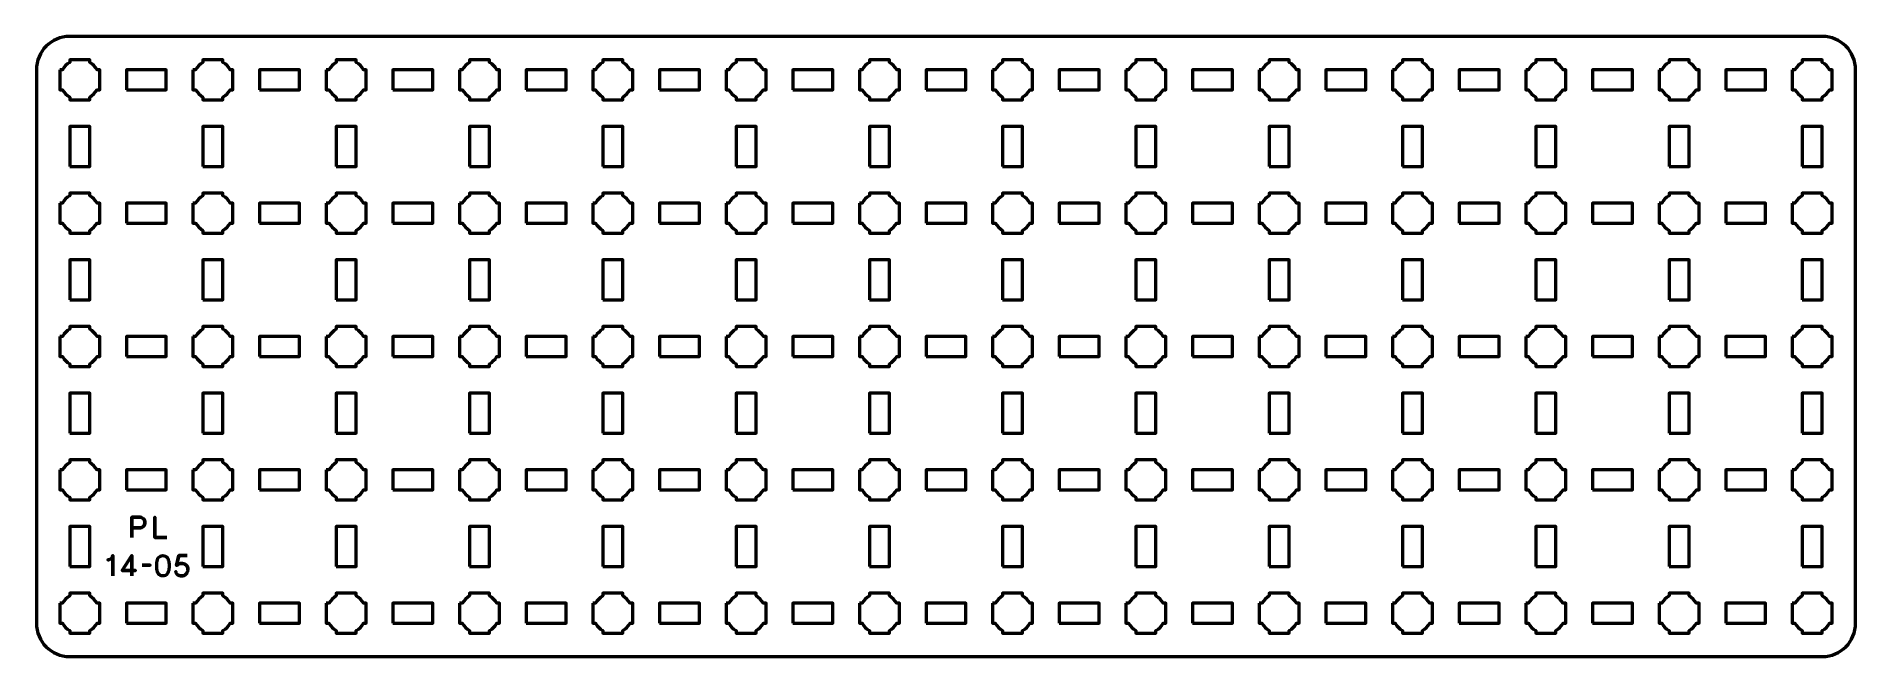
# Model space of a CAD drawing. Header units: centimetres. Extents: x -24.1 to 3.1, y -19.5 to -10.2.
import ezdxf

# ---------------------------------------------------------------- set-up
doc = ezdxf.new("R2010")
doc.units = ezdxf.units.CM
doc.header["$MEASUREMENT"] = 0
doc.layers.add('Layer 1', color=7, linetype='Continuous')

msp = doc.modelspace()

# ---------------------------------------------------------------- linework, layer by layer
at = {"layer": 'Layer 1', "color": 250, "lineweight": 53}
for points in [[(-22.8, -11), (-22.2, -11), (-22.2, -10.7), (-22.8, -10.7), (-22.8, -11)], [(-20.8, -11), (-20.2, -11), (-20.2, -10.7), (-20.8, -10.7), (-20.8, -11)], [(-18.8, -11), (-18.2, -11), (-18.2, -10.7), (-18.8, -10.7), (-18.8, -11)], [(-16.8, -11), (-16.2, -11), (-16.2, -10.7), (-16.8, -10.7), (-16.8, -11)], [(-14.8, -11), (-14.2, -11), (-14.2, -10.7), (-14.8, -10.7), (-14.8, -11)], [(-12.8, -11), (-12.2, -11), (-12.2, -10.7), (-12.8, -10.7), (-12.8, -11)], [(-10.8, -11), (-10.2, -11), (-10.2, -10.7), (-10.8, -10.7), (-10.8, -11)], [(-8.8, -11), (-8.2, -11), (-8.2, -10.7), (-8.8, -10.7), (-8.8, -11)], [(-6.8, -11), (-6.2, -11), (-6.2, -10.7), (-6.8, -10.7), (-6.8, -11)], [(-4.8, -11), (-4.2, -11), (-4.2, -10.7), (-4.8, -10.7), (-4.8, -11)], [(-2.8, -11), (-2.2, -11), (-2.2, -10.7), (-2.8, -10.7), (-2.8, -11)], [(-0.8, -11), (-0.2, -11), (-0.2, -10.7), (-0.8, -10.7), (-0.8, -11)], [(1.2, -11), (1.8, -11), (1.8, -10.7), (1.2, -10.7), (1.2, -11)], [(-23.65, -12.15), (-23.35, -12.15), (-23.35, -11.55), (-23.65, -11.55), (-23.65, -12.15)], [(-21.65, -12.15), (-21.35, -12.15), (-21.35, -11.55), (-21.65, -11.55), (-21.65, -12.15)], [(-19.65, -12.15), (-19.35, -12.15), (-19.35, -11.55), (-19.65, -11.55), (-19.65, -12.15)], [(-17.65, -12.15), (-17.35, -12.15), (-17.35, -11.55), (-17.65, -11.55), (-17.65, -12.15)], [(-15.65, -12.15), (-15.35, -12.15), (-15.35, -11.55), (-15.65, -11.55), (-15.65, -12.15)], [(-13.65, -12.15), (-13.35, -12.15), (-13.35, -11.55), (-13.65, -11.55), (-13.65, -12.15)], [(-11.65, -12.15), (-11.35, -12.15), (-11.35, -11.55), (-11.65, -11.55), (-11.65, -12.15)], [(-9.65, -12.15), (-9.35, -12.15), (-9.35, -11.55), (-9.65, -11.55), (-9.65, -12.15)], [(-7.65, -12.15), (-7.35, -12.15), (-7.35, -11.55), (-7.65, -11.55), (-7.65, -12.15)], [(-5.65, -12.15), (-5.35, -12.15), (-5.35, -11.55), (-5.65, -11.55), (-5.65, -12.15)], [(-3.65, -12.15), (-3.35, -12.15), (-3.35, -11.55), (-3.65, -11.55), (-3.65, -12.15)], [(-1.65, -12.15), (-1.35, -12.15), (-1.35, -11.55), (-1.65, -11.55), (-1.65, -12.15)], [(0.35, -12.15), (0.65, -12.15), (0.65, -11.55), (0.35, -11.55), (0.35, -12.15)], [(2.35, -12.15), (2.65, -12.15), (2.65, -11.55), (2.35, -11.55), (2.35, -12.15)], [(-22.8, -13), (-22.2, -13), (-22.2, -12.7), (-22.8, -12.7), (-22.8, -13)], [(-20.8, -13), (-20.2, -13), (-20.2, -12.7), (-20.8, -12.7), (-20.8, -13)], [(-18.8, -13), (-18.2, -13), (-18.2, -12.7), (-18.8, -12.7), (-18.8, -13)], [(-16.8, -13), (-16.2, -13), (-16.2, -12.7), (-16.8, -12.7), (-16.8, -13)], [(-14.8, -13), (-14.2, -13), (-14.2, -12.7), (-14.8, -12.7), (-14.8, -13)], [(-12.8, -13), (-12.2, -13), (-12.2, -12.7), (-12.8, -12.7), (-12.8, -13)], [(-10.8, -13), (-10.2, -13), (-10.2, -12.7), (-10.8, -12.7), (-10.8, -13)], [(-8.8, -13), (-8.2, -13), (-8.2, -12.7), (-8.8, -12.7), (-8.8, -13)], [(-6.8, -13), (-6.2, -13), (-6.2, -12.7), (-6.8, -12.7), (-6.8, -13)], [(-4.8, -13), (-4.2, -13), (-4.2, -12.7), (-4.8, -12.7), (-4.8, -13)], [(-2.8, -13), (-2.2, -13), (-2.2, -12.7), (-2.8, -12.7), (-2.8, -13)], [(-0.8, -13), (-0.2, -13), (-0.2, -12.7), (-0.8, -12.7), (-0.8, -13)], [(1.2, -13), (1.8, -13), (1.8, -12.7), (1.2, -12.7), (1.2, -13)], [(-23.65, -14.15), (-23.35, -14.15), (-23.35, -13.55), (-23.65, -13.55), (-23.65, -14.15)], [(-21.65, -14.15), (-21.35, -14.15), (-21.35, -13.55), (-21.65, -13.55), (-21.65, -14.15)], [(-19.65, -14.15), (-19.35, -14.15), (-19.35, -13.55), (-19.65, -13.55), (-19.65, -14.15)], [(-17.65, -14.15), (-17.35, -14.15), (-17.35, -13.55), (-17.65, -13.55), (-17.65, -14.15)], [(-15.65, -14.15), (-15.35, -14.15), (-15.35, -13.55), (-15.65, -13.55), (-15.65, -14.15)], [(-13.65, -14.15), (-13.35, -14.15), (-13.35, -13.55), (-13.65, -13.55), (-13.65, -14.15)], [(-11.65, -14.15), (-11.35, -14.15), (-11.35, -13.55), (-11.65, -13.55), (-11.65, -14.15)], [(-9.65, -14.15), (-9.35, -14.15), (-9.35, -13.55), (-9.65, -13.55), (-9.65, -14.15)], [(-7.65, -14.15), (-7.35, -14.15), (-7.35, -13.55), (-7.65, -13.55), (-7.65, -14.15)], [(-5.65, -14.15), (-5.35, -14.15), (-5.35, -13.55), (-5.65, -13.55), (-5.65, -14.15)], [(-3.65, -14.15), (-3.35, -14.15), (-3.35, -13.55), (-3.65, -13.55), (-3.65, -14.15)], [(-1.65, -14.15), (-1.35, -14.15), (-1.35, -13.55), (-1.65, -13.55), (-1.65, -14.15)], [(0.35, -14.15), (0.65, -14.15), (0.65, -13.55), (0.35, -13.55), (0.35, -14.15)], [(2.35, -14.15), (2.65, -14.15), (2.65, -13.55), (2.35, -13.55), (2.35, -14.15)], [(-22.8, -15), (-22.2, -15), (-22.2, -14.7), (-22.8, -14.7), (-22.8, -15)], [(-20.8, -15), (-20.2, -15), (-20.2, -14.7), (-20.8, -14.7), (-20.8, -15)], [(-18.8, -15), (-18.2, -15), (-18.2, -14.7), (-18.8, -14.7), (-18.8, -15)], [(-16.8, -15), (-16.2, -15), (-16.2, -14.7), (-16.8, -14.7), (-16.8, -15)], [(-14.8, -15), (-14.2, -15), (-14.2, -14.7), (-14.8, -14.7), (-14.8, -15)], [(-12.8, -15), (-12.2, -15), (-12.2, -14.7), (-12.8, -14.7), (-12.8, -15)], [(-10.8, -15), (-10.2, -15), (-10.2, -14.7), (-10.8, -14.7), (-10.8, -15)], [(-8.8, -15), (-8.2, -15), (-8.2, -14.7), (-8.8, -14.7), (-8.8, -15)], [(-6.8, -15), (-6.2, -15), (-6.2, -14.7), (-6.8, -14.7), (-6.8, -15)], [(-4.8, -15), (-4.2, -15), (-4.2, -14.7), (-4.8, -14.7), (-4.8, -15)], [(-2.8, -15), (-2.2, -15), (-2.2, -14.7), (-2.8, -14.7), (-2.8, -15)], [(-0.8, -15), (-0.2, -15), (-0.2, -14.7), (-0.8, -14.7), (-0.8, -15)], [(1.2, -15), (1.8, -15), (1.8, -14.7), (1.2, -14.7), (1.2, -15)], [(-23.65, -16.15), (-23.35, -16.15), (-23.35, -15.55), (-23.65, -15.55), (-23.65, -16.15)], [(-21.65, -16.15), (-21.35, -16.15), (-21.35, -15.55), (-21.65, -15.55), (-21.65, -16.15)], [(-19.65, -16.15), (-19.35, -16.15), (-19.35, -15.55), (-19.65, -15.55), (-19.65, -16.15)], [(-17.65, -16.15), (-17.35, -16.15), (-17.35, -15.55), (-17.65, -15.55), (-17.65, -16.15)], [(-15.65, -16.15), (-15.35, -16.15), (-15.35, -15.55), (-15.65, -15.55), (-15.65, -16.15)], [(-13.65, -16.15), (-13.35, -16.15), (-13.35, -15.55), (-13.65, -15.55), (-13.65, -16.15)], [(-11.65, -16.15), (-11.35, -16.15), (-11.35, -15.55), (-11.65, -15.55), (-11.65, -16.15)], [(-9.65, -16.15), (-9.35, -16.15), (-9.35, -15.55), (-9.65, -15.55), (-9.65, -16.15)], [(-7.65, -16.15), (-7.35, -16.15), (-7.35, -15.55), (-7.65, -15.55), (-7.65, -16.15)], [(-5.65, -16.15), (-5.35, -16.15), (-5.35, -15.55), (-5.65, -15.55), (-5.65, -16.15)], [(-3.65, -16.15), (-3.35, -16.15), (-3.35, -15.55), (-3.65, -15.55), (-3.65, -16.15)], [(-1.65, -16.15), (-1.35, -16.15), (-1.35, -15.55), (-1.65, -15.55), (-1.65, -16.15)], [(0.35, -16.15), (0.65, -16.15), (0.65, -15.55), (0.35, -15.55), (0.35, -16.15)], [(2.35, -16.15), (2.65, -16.15), (2.65, -15.55), (2.35, -15.55), (2.35, -16.15)], [(-22.8, -17), (-22.2, -17), (-22.2, -16.7), (-22.8, -16.7), (-22.8, -17)], [(-20.8, -17), (-20.2, -17), (-20.2, -16.7), (-20.8, -16.7), (-20.8, -17)], [(-18.8, -17), (-18.2, -17), (-18.2, -16.7), (-18.8, -16.7), (-18.8, -17)], [(-16.8, -17), (-16.2, -17), (-16.2, -16.7), (-16.8, -16.7), (-16.8, -17)], [(-14.8, -17), (-14.2, -17), (-14.2, -16.7), (-14.8, -16.7), (-14.8, -17)], [(-12.8, -17), (-12.2, -17), (-12.2, -16.7), (-12.8, -16.7), (-12.8, -17)], [(-10.8, -17), (-10.2, -17), (-10.2, -16.7), (-10.8, -16.7), (-10.8, -17)], [(-8.8, -17), (-8.2, -17), (-8.2, -16.7), (-8.8, -16.7), (-8.8, -17)], [(-6.8, -17), (-6.2, -17), (-6.2, -16.7), (-6.8, -16.7), (-6.8, -17)], [(-4.8, -17), (-4.2, -17), (-4.2, -16.7), (-4.8, -16.7), (-4.8, -17)], [(-2.8, -17), (-2.2, -17), (-2.2, -16.7), (-2.8, -16.7), (-2.8, -17)], [(-0.8, -17), (-0.2, -17), (-0.2, -16.7), (-0.8, -16.7), (-0.8, -17)], [(1.2, -17), (1.8, -17), (1.8, -16.7), (1.2, -16.7), (1.2, -17)], [(-23.65, -18.15), (-23.35, -18.15), (-23.35, -17.55), (-23.65, -17.55), (-23.65, -18.15)], [(-21.65, -18.15), (-21.35, -18.15), (-21.35, -17.55), (-21.65, -17.55), (-21.65, -18.15)], [(-19.65, -18.15), (-19.35, -18.15), (-19.35, -17.55), (-19.65, -17.55), (-19.65, -18.15)], [(-17.65, -18.15), (-17.35, -18.15), (-17.35, -17.55), (-17.65, -17.55), (-17.65, -18.15)], [(-15.65, -18.15), (-15.35, -18.15), (-15.35, -17.55), (-15.65, -17.55), (-15.65, -18.15)], [(-13.65, -18.15), (-13.35, -18.15), (-13.35, -17.55), (-13.65, -17.55), (-13.65, -18.15)], [(-11.65, -18.15), (-11.35, -18.15), (-11.35, -17.55), (-11.65, -17.55), (-11.65, -18.15)], [(-9.65, -18.15), (-9.35, -18.15), (-9.35, -17.55), (-9.65, -17.55), (-9.65, -18.15)], [(-7.65, -18.15), (-7.35, -18.15), (-7.35, -17.55), (-7.65, -17.55), (-7.65, -18.15)], [(-5.65, -18.15), (-5.35, -18.15), (-5.35, -17.55), (-5.65, -17.55), (-5.65, -18.15)], [(-3.65, -18.15), (-3.35, -18.15), (-3.35, -17.55), (-3.65, -17.55), (-3.65, -18.15)], [(-1.65, -18.15), (-1.35, -18.15), (-1.35, -17.55), (-1.65, -17.55), (-1.65, -18.15)], [(0.35, -18.15), (0.65, -18.15), (0.65, -17.55), (0.35, -17.55), (0.35, -18.15)], [(2.35, -18.15), (2.65, -18.15), (2.65, -17.55), (2.35, -17.55), (2.35, -18.15)], [(-22.8, -19), (-22.2, -19), (-22.2, -18.7), (-22.8, -18.7), (-22.8, -19)], [(-20.8, -19), (-20.2, -19), (-20.2, -18.7), (-20.8, -18.7), (-20.8, -19)], [(-18.8, -19), (-18.2, -19), (-18.2, -18.7), (-18.8, -18.7), (-18.8, -19)], [(-16.8, -19), (-16.2, -19), (-16.2, -18.7), (-16.8, -18.7), (-16.8, -19)], [(-14.8, -19), (-14.2, -19), (-14.2, -18.7), (-14.8, -18.7), (-14.8, -19)], [(-12.8, -19), (-12.2, -19), (-12.2, -18.7), (-12.8, -18.7), (-12.8, -19)], [(-10.8, -19), (-10.2, -19), (-10.2, -18.7), (-10.8, -18.7), (-10.8, -19)], [(-8.8, -19), (-8.2, -19), (-8.2, -18.7), (-8.8, -18.7), (-8.8, -19)], [(-6.8, -19), (-6.2, -19), (-6.2, -18.7), (-6.8, -18.7), (-6.8, -19)], [(-4.8, -19), (-4.2, -19), (-4.2, -18.7), (-4.8, -18.7), (-4.8, -19)], [(-2.8, -19), (-2.2, -19), (-2.2, -18.7), (-2.8, -18.7), (-2.8, -19)], [(-0.8, -19), (-0.2, -19), (-0.2, -18.7), (-0.8, -18.7), (-0.8, -19)], [(1.2, -19), (1.8, -19), (1.8, -18.7), (1.2, -18.7), (1.2, -19)]]:
    msp.add_lwpolyline(points, close=True, dxfattribs=at)
msp.add_open_spline([(-24.15, -19), (-24.15, -19), (-24.15, -10.7), (-24.15, -10.7), (-24.15, -10.7), (-24.15, -10.42391), (-23.92609, -10.2), (-23.65, -10.2), (-23.65, -10.2), (-23.65, -10.2), (2.65, -10.2), (2.65, -10.2), (2.65, -10.2), (2.92609, -10.2), (3.15, -10.42391), (3.15, -10.7), (3.15, -10.7), (3.15, -10.7), (3.15, -19), (3.15, -19), (3.15, -19), (3.15, -19.27609), (2.92609, -19.5), (2.65, -19.5), (2.65, -19.5), (2.65, -19.5), (-23.65, -19.5), (-23.65, -19.5), (-23.65, -19.5), (-23.92609, -19.5), (-24.15, -19.27609), (-24.15, -19)], degree=3, knots=[0, 0, 0, 0, 0.125, 0.125, 0.125, 0.125, 0.25, 0.25, 0.25, 0.25, 0.375, 0.375, 0.375, 0.375, 0.5, 0.5, 0.5, 0.5, 0.625, 0.625, 0.625, 0.625, 0.75, 0.75, 0.75, 0.75, 0.875, 0.875, 0.875, 0.875, 1, 1, 1, 1], dxfattribs=at)
at = {"layer": 'Layer 1', "lineweight": 53}
for points in [[(-23.8, -10.7), (-23.8, -10.7), (-23.75985, -10.7), (-23.75985, -10.7), (-23.75985, -10.7), (-23.7335, -10.65447), (-23.69553, -10.6165), (-23.65, -10.59015), (-23.65, -10.59015), (-23.65, -10.59015), (-23.65, -10.55), (-23.65, -10.55), (-23.65, -10.55), (-23.65, -10.55), (-23.5, -10.55), (-23.5, -10.55), (-23.5, -10.55), (-23.5, -10.55), (-23.35, -10.55), (-23.35, -10.55), (-23.35, -10.55), (-23.35, -10.55), (-23.35, -10.59015), (-23.35, -10.59015), (-23.35, -10.59015), (-23.30447, -10.6165), (-23.2665, -10.65447), (-23.24015, -10.7), (-23.24015, -10.7), (-23.24015, -10.7), (-23.2, -10.7), (-23.2, -10.7), (-23.2, -10.7), (-23.2, -10.7), (-23.2, -10.85), (-23.2, -10.85), (-23.2, -10.85), (-23.2, -10.85), (-23.2, -11), (-23.2, -11), (-23.2, -11), (-23.2, -11), (-23.24015, -11), (-23.24015, -11), (-23.24015, -11), (-23.2665, -11.04553), (-23.30447, -11.0835), (-23.35, -11.10985), (-23.35, -11.10985), (-23.35, -11.10985), (-23.35, -11.15), (-23.35, -11.15), (-23.35, -11.15), (-23.35, -11.15), (-23.5, -11.15), (-23.5, -11.15), (-23.5, -11.15), (-23.5, -11.15), (-23.65, -11.15), (-23.65, -11.15), (-23.65, -11.15), (-23.65, -11.15), (-23.65, -11.10985), (-23.65, -11.10985), (-23.65, -11.10985), (-23.69553, -11.0835), (-23.7335, -11.04553), (-23.75985, -11), (-23.75985, -11), (-23.75985, -11), (-23.8, -11), (-23.8, -11), (-23.8, -11), (-23.8, -11), (-23.8, -10.85), (-23.8, -10.85), (-23.8, -10.85), (-23.8, -10.85), (-23.8, -10.7), (-23.8, -10.7)], [(-21.8, -10.7), (-21.8, -10.7), (-21.75985, -10.7), (-21.75985, -10.7), (-21.75985, -10.7), (-21.7335, -10.65447), (-21.69553, -10.6165), (-21.65, -10.59015), (-21.65, -10.59015), (-21.65, -10.59015), (-21.65, -10.55), (-21.65, -10.55), (-21.65, -10.55), (-21.65, -10.55), (-21.5, -10.55), (-21.5, -10.55), (-21.5, -10.55), (-21.5, -10.55), (-21.35, -10.55), (-21.35, -10.55), (-21.35, -10.55), (-21.35, -10.55), (-21.35, -10.59015), (-21.35, -10.59015), (-21.35, -10.59015), (-21.30447, -10.6165), (-21.2665, -10.65447), (-21.24015, -10.7), (-21.24015, -10.7), (-21.24015, -10.7), (-21.2, -10.7), (-21.2, -10.7), (-21.2, -10.7), (-21.2, -10.7), (-21.2, -10.85), (-21.2, -10.85), (-21.2, -10.85), (-21.2, -10.85), (-21.2, -11), (-21.2, -11), (-21.2, -11), (-21.2, -11), (-21.24015, -11), (-21.24015, -11), (-21.24015, -11), (-21.2665, -11.04553), (-21.30447, -11.0835), (-21.35, -11.10985), (-21.35, -11.10985), (-21.35, -11.10985), (-21.35, -11.15), (-21.35, -11.15), (-21.35, -11.15), (-21.35, -11.15), (-21.5, -11.15), (-21.5, -11.15), (-21.5, -11.15), (-21.5, -11.15), (-21.65, -11.15), (-21.65, -11.15), (-21.65, -11.15), (-21.65, -11.15), (-21.65, -11.10985), (-21.65, -11.10985), (-21.65, -11.10985), (-21.69553, -11.0835), (-21.7335, -11.04553), (-21.75985, -11), (-21.75985, -11), (-21.75985, -11), (-21.8, -11), (-21.8, -11), (-21.8, -11), (-21.8, -11), (-21.8, -10.85), (-21.8, -10.85), (-21.8, -10.85), (-21.8, -10.85), (-21.8, -10.7), (-21.8, -10.7)], [(-19.8, -10.7), (-19.8, -10.7), (-19.75985, -10.7), (-19.75985, -10.7), (-19.75985, -10.7), (-19.7335, -10.65447), (-19.69553, -10.6165), (-19.65, -10.59015), (-19.65, -10.59015), (-19.65, -10.59015), (-19.65, -10.55), (-19.65, -10.55), (-19.65, -10.55), (-19.65, -10.55), (-19.5, -10.55), (-19.5, -10.55), (-19.5, -10.55), (-19.5, -10.55), (-19.35, -10.55), (-19.35, -10.55), (-19.35, -10.55), (-19.35, -10.55), (-19.35, -10.59015), (-19.35, -10.59015), (-19.35, -10.59015), (-19.30447, -10.6165), (-19.2665, -10.65447), (-19.24015, -10.7), (-19.24015, -10.7), (-19.24015, -10.7), (-19.2, -10.7), (-19.2, -10.7), (-19.2, -10.7), (-19.2, -10.7), (-19.2, -10.85), (-19.2, -10.85), (-19.2, -10.85), (-19.2, -10.85), (-19.2, -11), (-19.2, -11), (-19.2, -11), (-19.2, -11), (-19.24015, -11), (-19.24015, -11), (-19.24015, -11), (-19.2665, -11.04553), (-19.30447, -11.0835), (-19.35, -11.10985), (-19.35, -11.10985), (-19.35, -11.10985), (-19.35, -11.15), (-19.35, -11.15), (-19.35, -11.15), (-19.35, -11.15), (-19.5, -11.15), (-19.5, -11.15), (-19.5, -11.15), (-19.5, -11.15), (-19.65, -11.15), (-19.65, -11.15), (-19.65, -11.15), (-19.65, -11.15), (-19.65, -11.10985), (-19.65, -11.10985), (-19.65, -11.10985), (-19.69553, -11.0835), (-19.7335, -11.04553), (-19.75985, -11), (-19.75985, -11), (-19.75985, -11), (-19.8, -11), (-19.8, -11), (-19.8, -11), (-19.8, -11), (-19.8, -10.85), (-19.8, -10.85), (-19.8, -10.85), (-19.8, -10.85), (-19.8, -10.7), (-19.8, -10.7)], [(-17.8, -10.7), (-17.8, -10.7), (-17.75985, -10.7), (-17.75985, -10.7), (-17.75985, -10.7), (-17.7335, -10.65447), (-17.69553, -10.6165), (-17.65, -10.59015), (-17.65, -10.59015), (-17.65, -10.59015), (-17.65, -10.55), (-17.65, -10.55), (-17.65, -10.55), (-17.65, -10.55), (-17.5, -10.55), (-17.5, -10.55), (-17.5, -10.55), (-17.5, -10.55), (-17.35, -10.55), (-17.35, -10.55), (-17.35, -10.55), (-17.35, -10.55), (-17.35, -10.59015), (-17.35, -10.59015), (-17.35, -10.59015), (-17.30447, -10.6165), (-17.2665, -10.65447), (-17.24015, -10.7), (-17.24015, -10.7), (-17.24015, -10.7), (-17.2, -10.7), (-17.2, -10.7), (-17.2, -10.7), (-17.2, -10.7), (-17.2, -10.85), (-17.2, -10.85), (-17.2, -10.85), (-17.2, -10.85), (-17.2, -11), (-17.2, -11), (-17.2, -11), (-17.2, -11), (-17.24015, -11), (-17.24015, -11), (-17.24015, -11), (-17.2665, -11.04553), (-17.30447, -11.0835), (-17.35, -11.10985), (-17.35, -11.10985), (-17.35, -11.10985), (-17.35, -11.15), (-17.35, -11.15), (-17.35, -11.15), (-17.35, -11.15), (-17.5, -11.15), (-17.5, -11.15), (-17.5, -11.15), (-17.5, -11.15), (-17.65, -11.15), (-17.65, -11.15), (-17.65, -11.15), (-17.65, -11.15), (-17.65, -11.10985), (-17.65, -11.10985), (-17.65, -11.10985), (-17.69553, -11.0835), (-17.7335, -11.04553), (-17.75985, -11), (-17.75985, -11), (-17.75985, -11), (-17.8, -11), (-17.8, -11), (-17.8, -11), (-17.8, -11), (-17.8, -10.85), (-17.8, -10.85), (-17.8, -10.85), (-17.8, -10.85), (-17.8, -10.7), (-17.8, -10.7)], [(-15.8, -10.7), (-15.8, -10.7), (-15.75985, -10.7), (-15.75985, -10.7), (-15.75985, -10.7), (-15.7335, -10.65447), (-15.69553, -10.6165), (-15.65, -10.59015), (-15.65, -10.59015), (-15.65, -10.59015), (-15.65, -10.55), (-15.65, -10.55), (-15.65, -10.55), (-15.65, -10.55), (-15.5, -10.55), (-15.5, -10.55), (-15.5, -10.55), (-15.5, -10.55), (-15.35, -10.55), (-15.35, -10.55), (-15.35, -10.55), (-15.35, -10.55), (-15.35, -10.59015), (-15.35, -10.59015), (-15.35, -10.59015), (-15.30447, -10.6165), (-15.2665, -10.65447), (-15.24015, -10.7), (-15.24015, -10.7), (-15.24015, -10.7), (-15.2, -10.7), (-15.2, -10.7), (-15.2, -10.7), (-15.2, -10.7), (-15.2, -10.85), (-15.2, -10.85), (-15.2, -10.85), (-15.2, -10.85), (-15.2, -11), (-15.2, -11), (-15.2, -11), (-15.2, -11), (-15.24015, -11), (-15.24015, -11), (-15.24015, -11), (-15.2665, -11.04553), (-15.30447, -11.0835), (-15.35, -11.10985), (-15.35, -11.10985), (-15.35, -11.10985), (-15.35, -11.15), (-15.35, -11.15), (-15.35, -11.15), (-15.35, -11.15), (-15.5, -11.15), (-15.5, -11.15), (-15.5, -11.15), (-15.5, -11.15), (-15.65, -11.15), (-15.65, -11.15), (-15.65, -11.15), (-15.65, -11.15), (-15.65, -11.10985), (-15.65, -11.10985), (-15.65, -11.10985), (-15.69553, -11.0835), (-15.7335, -11.04553), (-15.75985, -11), (-15.75985, -11), (-15.75985, -11), (-15.8, -11), (-15.8, -11), (-15.8, -11), (-15.8, -11), (-15.8, -10.85), (-15.8, -10.85), (-15.8, -10.85), (-15.8, -10.85), (-15.8, -10.7), (-15.8, -10.7)], [(-13.8, -10.7), (-13.8, -10.7), (-13.75985, -10.7), (-13.75985, -10.7), (-13.75985, -10.7), (-13.7335, -10.65447), (-13.69553, -10.6165), (-13.65, -10.59015), (-13.65, -10.59015), (-13.65, -10.59015), (-13.65, -10.55), (-13.65, -10.55), (-13.65, -10.55), (-13.65, -10.55), (-13.5, -10.55), (-13.5, -10.55), (-13.5, -10.55), (-13.5, -10.55), (-13.35, -10.55), (-13.35, -10.55), (-13.35, -10.55), (-13.35, -10.55), (-13.35, -10.59015), (-13.35, -10.59015), (-13.35, -10.59015), (-13.30447, -10.6165), (-13.2665, -10.65447), (-13.24015, -10.7), (-13.24015, -10.7), (-13.24015, -10.7), (-13.2, -10.7), (-13.2, -10.7), (-13.2, -10.7), (-13.2, -10.7), (-13.2, -10.85), (-13.2, -10.85), (-13.2, -10.85), (-13.2, -10.85), (-13.2, -11), (-13.2, -11), (-13.2, -11), (-13.2, -11), (-13.24015, -11), (-13.24015, -11), (-13.24015, -11), (-13.2665, -11.04553), (-13.30447, -11.0835), (-13.35, -11.10985), (-13.35, -11.10985), (-13.35, -11.10985), (-13.35, -11.15), (-13.35, -11.15), (-13.35, -11.15), (-13.35, -11.15), (-13.5, -11.15), (-13.5, -11.15), (-13.5, -11.15), (-13.5, -11.15), (-13.65, -11.15), (-13.65, -11.15), (-13.65, -11.15), (-13.65, -11.15), (-13.65, -11.10985), (-13.65, -11.10985), (-13.65, -11.10985), (-13.69553, -11.0835), (-13.7335, -11.04553), (-13.75985, -11), (-13.75985, -11), (-13.75985, -11), (-13.8, -11), (-13.8, -11), (-13.8, -11), (-13.8, -11), (-13.8, -10.85), (-13.8, -10.85), (-13.8, -10.85), (-13.8, -10.85), (-13.8, -10.7), (-13.8, -10.7)], [(-11.8, -10.7), (-11.8, -10.7), (-11.75985, -10.7), (-11.75985, -10.7), (-11.75985, -10.7), (-11.7335, -10.65447), (-11.69553, -10.6165), (-11.65, -10.59015), (-11.65, -10.59015), (-11.65, -10.59015), (-11.65, -10.55), (-11.65, -10.55), (-11.65, -10.55), (-11.65, -10.55), (-11.5, -10.55), (-11.5, -10.55), (-11.5, -10.55), (-11.5, -10.55), (-11.35, -10.55), (-11.35, -10.55), (-11.35, -10.55), (-11.35, -10.55), (-11.35, -10.59015), (-11.35, -10.59015), (-11.35, -10.59015), (-11.30447, -10.6165), (-11.2665, -10.65447), (-11.24015, -10.7), (-11.24015, -10.7), (-11.24015, -10.7), (-11.2, -10.7), (-11.2, -10.7), (-11.2, -10.7), (-11.2, -10.7), (-11.2, -10.85), (-11.2, -10.85), (-11.2, -10.85), (-11.2, -10.85), (-11.2, -11), (-11.2, -11), (-11.2, -11), (-11.2, -11), (-11.24015, -11), (-11.24015, -11), (-11.24015, -11), (-11.2665, -11.04553), (-11.30447, -11.0835), (-11.35, -11.10985), (-11.35, -11.10985), (-11.35, -11.10985), (-11.35, -11.15), (-11.35, -11.15), (-11.35, -11.15), (-11.35, -11.15), (-11.5, -11.15), (-11.5, -11.15), (-11.5, -11.15), (-11.5, -11.15), (-11.65, -11.15), (-11.65, -11.15), (-11.65, -11.15), (-11.65, -11.15), (-11.65, -11.10985), (-11.65, -11.10985), (-11.65, -11.10985), (-11.69553, -11.0835), (-11.7335, -11.04553), (-11.75985, -11), (-11.75985, -11), (-11.75985, -11), (-11.8, -11), (-11.8, -11), (-11.8, -11), (-11.8, -11), (-11.8, -10.85), (-11.8, -10.85), (-11.8, -10.85), (-11.8, -10.85), (-11.8, -10.7), (-11.8, -10.7)], [(-9.8, -10.7), (-9.8, -10.7), (-9.75985, -10.7), (-9.75985, -10.7), (-9.75985, -10.7), (-9.7335, -10.65447), (-9.69553, -10.6165), (-9.65, -10.59015), (-9.65, -10.59015), (-9.65, -10.59015), (-9.65, -10.55), (-9.65, -10.55), (-9.65, -10.55), (-9.65, -10.55), (-9.5, -10.55), (-9.5, -10.55), (-9.5, -10.55), (-9.5, -10.55), (-9.35, -10.55), (-9.35, -10.55), (-9.35, -10.55), (-9.35, -10.55), (-9.35, -10.59015), (-9.35, -10.59015), (-9.35, -10.59015), (-9.30447, -10.6165), (-9.2665, -10.65447), (-9.24015, -10.7), (-9.24015, -10.7), (-9.24015, -10.7), (-9.2, -10.7), (-9.2, -10.7), (-9.2, -10.7), (-9.2, -10.7), (-9.2, -10.85), (-9.2, -10.85), (-9.2, -10.85), (-9.2, -10.85), (-9.2, -11), (-9.2, -11), (-9.2, -11), (-9.2, -11), (-9.24015, -11), (-9.24015, -11), (-9.24015, -11), (-9.2665, -11.04553), (-9.30447, -11.0835), (-9.35, -11.10985), (-9.35, -11.10985), (-9.35, -11.10985), (-9.35, -11.15), (-9.35, -11.15), (-9.35, -11.15), (-9.35, -11.15), (-9.5, -11.15), (-9.5, -11.15), (-9.5, -11.15), (-9.5, -11.15), (-9.65, -11.15), (-9.65, -11.15), (-9.65, -11.15), (-9.65, -11.15), (-9.65, -11.10985), (-9.65, -11.10985), (-9.65, -11.10985), (-9.69553, -11.0835), (-9.7335, -11.04553), (-9.75985, -11), (-9.75985, -11), (-9.75985, -11), (-9.8, -11), (-9.8, -11), (-9.8, -11), (-9.8, -11), (-9.8, -10.85), (-9.8, -10.85), (-9.8, -10.85), (-9.8, -10.85), (-9.8, -10.7), (-9.8, -10.7)], [(-7.8, -10.7), (-7.8, -10.7), (-7.75985, -10.7), (-7.75985, -10.7), (-7.75985, -10.7), (-7.7335, -10.65447), (-7.69553, -10.6165), (-7.65, -10.59015), (-7.65, -10.59015), (-7.65, -10.59015), (-7.65, -10.55), (-7.65, -10.55), (-7.65, -10.55), (-7.65, -10.55), (-7.5, -10.55), (-7.5, -10.55), (-7.5, -10.55), (-7.5, -10.55), (-7.35, -10.55), (-7.35, -10.55), (-7.35, -10.55), (-7.35, -10.55), (-7.35, -10.59015), (-7.35, -10.59015), (-7.35, -10.59015), (-7.30447, -10.6165), (-7.2665, -10.65447), (-7.24015, -10.7), (-7.24015, -10.7), (-7.24015, -10.7), (-7.2, -10.7), (-7.2, -10.7), (-7.2, -10.7), (-7.2, -10.7), (-7.2, -10.85), (-7.2, -10.85), (-7.2, -10.85), (-7.2, -10.85), (-7.2, -11), (-7.2, -11), (-7.2, -11), (-7.2, -11), (-7.24015, -11), (-7.24015, -11), (-7.24015, -11), (-7.2665, -11.04553), (-7.30447, -11.0835), (-7.35, -11.10985), (-7.35, -11.10985), (-7.35, -11.10985), (-7.35, -11.15), (-7.35, -11.15), (-7.35, -11.15), (-7.35, -11.15), (-7.5, -11.15), (-7.5, -11.15), (-7.5, -11.15), (-7.5, -11.15), (-7.65, -11.15), (-7.65, -11.15), (-7.65, -11.15), (-7.65, -11.15), (-7.65, -11.10985), (-7.65, -11.10985), (-7.65, -11.10985), (-7.69553, -11.0835), (-7.7335, -11.04553), (-7.75985, -11), (-7.75985, -11), (-7.75985, -11), (-7.8, -11), (-7.8, -11), (-7.8, -11), (-7.8, -11), (-7.8, -10.85), (-7.8, -10.85), (-7.8, -10.85), (-7.8, -10.85), (-7.8, -10.7), (-7.8, -10.7)], [(-5.8, -10.7), (-5.8, -10.7), (-5.75985, -10.7), (-5.75985, -10.7), (-5.75985, -10.7), (-5.7335, -10.65447), (-5.69553, -10.6165), (-5.65, -10.59015), (-5.65, -10.59015), (-5.65, -10.59015), (-5.65, -10.55), (-5.65, -10.55), (-5.65, -10.55), (-5.65, -10.55), (-5.5, -10.55), (-5.5, -10.55), (-5.5, -10.55), (-5.5, -10.55), (-5.35, -10.55), (-5.35, -10.55), (-5.35, -10.55), (-5.35, -10.55), (-5.35, -10.59015), (-5.35, -10.59015), (-5.35, -10.59015), (-5.30447, -10.6165), (-5.2665, -10.65447), (-5.24015, -10.7), (-5.24015, -10.7), (-5.24015, -10.7), (-5.2, -10.7), (-5.2, -10.7), (-5.2, -10.7), (-5.2, -10.7), (-5.2, -10.85), (-5.2, -10.85), (-5.2, -10.85), (-5.2, -10.85), (-5.2, -11), (-5.2, -11), (-5.2, -11), (-5.2, -11), (-5.24015, -11), (-5.24015, -11), (-5.24015, -11), (-5.2665, -11.04553), (-5.30447, -11.0835), (-5.35, -11.10985), (-5.35, -11.10985), (-5.35, -11.10985), (-5.35, -11.15), (-5.35, -11.15), (-5.35, -11.15), (-5.35, -11.15), (-5.5, -11.15), (-5.5, -11.15), (-5.5, -11.15), (-5.5, -11.15), (-5.65, -11.15), (-5.65, -11.15), (-5.65, -11.15), (-5.65, -11.15), (-5.65, -11.10985), (-5.65, -11.10985), (-5.65, -11.10985), (-5.69553, -11.0835), (-5.7335, -11.04553), (-5.75985, -11), (-5.75985, -11), (-5.75985, -11), (-5.8, -11), (-5.8, -11), (-5.8, -11), (-5.8, -11), (-5.8, -10.85), (-5.8, -10.85), (-5.8, -10.85), (-5.8, -10.85), (-5.8, -10.7), (-5.8, -10.7)], [(-3.8, -10.7), (-3.8, -10.7), (-3.75985, -10.7), (-3.75985, -10.7), (-3.75985, -10.7), (-3.7335, -10.65447), (-3.69553, -10.6165), (-3.65, -10.59015), (-3.65, -10.59015), (-3.65, -10.59015), (-3.65, -10.55), (-3.65, -10.55), (-3.65, -10.55), (-3.65, -10.55), (-3.5, -10.55), (-3.5, -10.55), (-3.5, -10.55), (-3.5, -10.55), (-3.35, -10.55), (-3.35, -10.55), (-3.35, -10.55), (-3.35, -10.55), (-3.35, -10.59015), (-3.35, -10.59015), (-3.35, -10.59015), (-3.30447, -10.6165), (-3.2665, -10.65447), (-3.24015, -10.7), (-3.24015, -10.7), (-3.24015, -10.7), (-3.2, -10.7), (-3.2, -10.7), (-3.2, -10.7), (-3.2, -10.7), (-3.2, -10.85), (-3.2, -10.85), (-3.2, -10.85), (-3.2, -10.85), (-3.2, -11), (-3.2, -11), (-3.2, -11), (-3.2, -11), (-3.24015, -11), (-3.24015, -11), (-3.24015, -11), (-3.2665, -11.04553), (-3.30447, -11.0835), (-3.35, -11.10985), (-3.35, -11.10985), (-3.35, -11.10985), (-3.35, -11.15), (-3.35, -11.15), (-3.35, -11.15), (-3.35, -11.15), (-3.5, -11.15), (-3.5, -11.15), (-3.5, -11.15), (-3.5, -11.15), (-3.65, -11.15), (-3.65, -11.15), (-3.65, -11.15), (-3.65, -11.15), (-3.65, -11.10985), (-3.65, -11.10985), (-3.65, -11.10985), (-3.69553, -11.0835), (-3.7335, -11.04553), (-3.75985, -11), (-3.75985, -11), (-3.75985, -11), (-3.8, -11), (-3.8, -11), (-3.8, -11), (-3.8, -11), (-3.8, -10.85), (-3.8, -10.85), (-3.8, -10.85), (-3.8, -10.85), (-3.8, -10.7), (-3.8, -10.7)], [(-1.8, -10.7), (-1.8, -10.7), (-1.75985, -10.7), (-1.75985, -10.7), (-1.75985, -10.7), (-1.7335, -10.65447), (-1.69553, -10.6165), (-1.65, -10.59015), (-1.65, -10.59015), (-1.65, -10.59015), (-1.65, -10.55), (-1.65, -10.55), (-1.65, -10.55), (-1.65, -10.55), (-1.5, -10.55), (-1.5, -10.55), (-1.5, -10.55), (-1.5, -10.55), (-1.35, -10.55), (-1.35, -10.55), (-1.35, -10.55), (-1.35, -10.55), (-1.35, -10.59015), (-1.35, -10.59015), (-1.35, -10.59015), (-1.30447, -10.6165), (-1.2665, -10.65447), (-1.24015, -10.7), (-1.24015, -10.7), (-1.24015, -10.7), (-1.2, -10.7), (-1.2, -10.7), (-1.2, -10.7), (-1.2, -10.7), (-1.2, -10.85), (-1.2, -10.85), (-1.2, -10.85), (-1.2, -10.85), (-1.2, -11), (-1.2, -11), (-1.2, -11), (-1.2, -11), (-1.24015, -11), (-1.24015, -11), (-1.24015, -11), (-1.2665, -11.04553), (-1.30447, -11.0835), (-1.35, -11.10985), (-1.35, -11.10985), (-1.35, -11.10985), (-1.35, -11.15), (-1.35, -11.15), (-1.35, -11.15), (-1.35, -11.15), (-1.5, -11.15), (-1.5, -11.15), (-1.5, -11.15), (-1.5, -11.15), (-1.65, -11.15), (-1.65, -11.15), (-1.65, -11.15), (-1.65, -11.15), (-1.65, -11.10985), (-1.65, -11.10985), (-1.65, -11.10985), (-1.69553, -11.0835), (-1.7335, -11.04553), (-1.75985, -11), (-1.75985, -11), (-1.75985, -11), (-1.8, -11), (-1.8, -11), (-1.8, -11), (-1.8, -11), (-1.8, -10.85), (-1.8, -10.85), (-1.8, -10.85), (-1.8, -10.85), (-1.8, -10.7), (-1.8, -10.7)], [(0.2, -10.7), (0.2, -10.7), (0.24015, -10.7), (0.24015, -10.7), (0.24015, -10.7), (0.2665, -10.65447), (0.30447, -10.6165), (0.35, -10.59015), (0.35, -10.59015), (0.35, -10.59015), (0.35, -10.55), (0.35, -10.55), (0.35, -10.55), (0.35, -10.55), (0.5, -10.55), (0.5, -10.55), (0.5, -10.55), (0.5, -10.55), (0.65, -10.55), (0.65, -10.55), (0.65, -10.55), (0.65, -10.55), (0.65, -10.59015), (0.65, -10.59015), (0.65, -10.59015), (0.69553, -10.6165), (0.7335, -10.65447), (0.75985, -10.7), (0.75985, -10.7), (0.75985, -10.7), (0.8, -10.7), (0.8, -10.7), (0.8, -10.7), (0.8, -10.7), (0.8, -10.85), (0.8, -10.85), (0.8, -10.85), (0.8, -10.85), (0.8, -11), (0.8, -11), (0.8, -11), (0.8, -11), (0.75985, -11), (0.75985, -11), (0.75985, -11), (0.7335, -11.04553), (0.69553, -11.0835), (0.65, -11.10985), (0.65, -11.10985), (0.65, -11.10985), (0.65, -11.15), (0.65, -11.15), (0.65, -11.15), (0.65, -11.15), (0.5, -11.15), (0.5, -11.15), (0.5, -11.15), (0.5, -11.15), (0.35, -11.15), (0.35, -11.15), (0.35, -11.15), (0.35, -11.15), (0.35, -11.10985), (0.35, -11.10985), (0.35, -11.10985), (0.30447, -11.0835), (0.2665, -11.04553), (0.24015, -11), (0.24015, -11), (0.24015, -11), (0.2, -11), (0.2, -11), (0.2, -11), (0.2, -11), (0.2, -10.85), (0.2, -10.85), (0.2, -10.85), (0.2, -10.85), (0.2, -10.7), (0.2, -10.7)], [(2.2, -10.7), (2.2, -10.7), (2.24015, -10.7), (2.24015, -10.7), (2.24015, -10.7), (2.2665, -10.65447), (2.30447, -10.6165), (2.35, -10.59015), (2.35, -10.59015), (2.35, -10.59015), (2.35, -10.55), (2.35, -10.55), (2.35, -10.55), (2.35, -10.55), (2.5, -10.55), (2.5, -10.55), (2.5, -10.55), (2.5, -10.55), (2.65, -10.55), (2.65, -10.55), (2.65, -10.55), (2.65, -10.55), (2.65, -10.59015), (2.65, -10.59015), (2.65, -10.59015), (2.69553, -10.6165), (2.7335, -10.65447), (2.75985, -10.7), (2.75985, -10.7), (2.75985, -10.7), (2.8, -10.7), (2.8, -10.7), (2.8, -10.7), (2.8, -10.7), (2.8, -10.85), (2.8, -10.85), (2.8, -10.85), (2.8, -10.85), (2.8, -11), (2.8, -11), (2.8, -11), (2.8, -11), (2.75985, -11), (2.75985, -11), (2.75985, -11), (2.7335, -11.04553), (2.69553, -11.0835), (2.65, -11.10985), (2.65, -11.10985), (2.65, -11.10985), (2.65, -11.15), (2.65, -11.15), (2.65, -11.15), (2.65, -11.15), (2.5, -11.15), (2.5, -11.15), (2.5, -11.15), (2.5, -11.15), (2.35, -11.15), (2.35, -11.15), (2.35, -11.15), (2.35, -11.15), (2.35, -11.10985), (2.35, -11.10985), (2.35, -11.10985), (2.30447, -11.0835), (2.2665, -11.04553), (2.24015, -11), (2.24015, -11), (2.24015, -11), (2.2, -11), (2.2, -11), (2.2, -11), (2.2, -11), (2.2, -10.85), (2.2, -10.85), (2.2, -10.85), (2.2, -10.85), (2.2, -10.7), (2.2, -10.7)], [(-23.8, -12.7), (-23.8, -12.7), (-23.75985, -12.7), (-23.75985, -12.7), (-23.75985, -12.7), (-23.7335, -12.65447), (-23.69553, -12.6165), (-23.65, -12.59015), (-23.65, -12.59015), (-23.65, -12.59015), (-23.65, -12.55), (-23.65, -12.55), (-23.65, -12.55), (-23.65, -12.55), (-23.5, -12.55), (-23.5, -12.55), (-23.5, -12.55), (-23.5, -12.55), (-23.35, -12.55), (-23.35, -12.55), (-23.35, -12.55), (-23.35, -12.55), (-23.35, -12.59015), (-23.35, -12.59015), (-23.35, -12.59015), (-23.30447, -12.6165), (-23.2665, -12.65447), (-23.24015, -12.7), (-23.24015, -12.7), (-23.24015, -12.7), (-23.2, -12.7), (-23.2, -12.7), (-23.2, -12.7), (-23.2, -12.7), (-23.2, -12.85), (-23.2, -12.85), (-23.2, -12.85), (-23.2, -12.85), (-23.2, -13), (-23.2, -13), (-23.2, -13), (-23.2, -13), (-23.24015, -13), (-23.24015, -13), (-23.24015, -13), (-23.2665, -13.04553), (-23.30447, -13.0835), (-23.35, -13.10985), (-23.35, -13.10985), (-23.35, -13.10985), (-23.35, -13.15), (-23.35, -13.15), (-23.35, -13.15), (-23.35, -13.15), (-23.5, -13.15), (-23.5, -13.15), (-23.5, -13.15), (-23.5, -13.15), (-23.65, -13.15), (-23.65, -13.15), (-23.65, -13.15), (-23.65, -13.15), (-23.65, -13.10985), (-23.65, -13.10985), (-23.65, -13.10985), (-23.69553, -13.0835), (-23.7335, -13.04553), (-23.75985, -13), (-23.75985, -13), (-23.75985, -13), (-23.8, -13), (-23.8, -13), (-23.8, -13), (-23.8, -13), (-23.8, -12.85), (-23.8, -12.85), (-23.8, -12.85), (-23.8, -12.85), (-23.8, -12.7), (-23.8, -12.7)], [(-21.8, -12.7), (-21.8, -12.7), (-21.75985, -12.7), (-21.75985, -12.7), (-21.75985, -12.7), (-21.7335, -12.65447), (-21.69553, -12.6165), (-21.65, -12.59015), (-21.65, -12.59015), (-21.65, -12.59015), (-21.65, -12.55), (-21.65, -12.55), (-21.65, -12.55), (-21.65, -12.55), (-21.5, -12.55), (-21.5, -12.55), (-21.5, -12.55), (-21.5, -12.55), (-21.35, -12.55), (-21.35, -12.55), (-21.35, -12.55), (-21.35, -12.55), (-21.35, -12.59015), (-21.35, -12.59015), (-21.35, -12.59015), (-21.30447, -12.6165), (-21.2665, -12.65447), (-21.24015, -12.7), (-21.24015, -12.7), (-21.24015, -12.7), (-21.2, -12.7), (-21.2, -12.7), (-21.2, -12.7), (-21.2, -12.7), (-21.2, -12.85), (-21.2, -12.85), (-21.2, -12.85), (-21.2, -12.85), (-21.2, -13), (-21.2, -13), (-21.2, -13), (-21.2, -13), (-21.24015, -13), (-21.24015, -13), (-21.24015, -13), (-21.2665, -13.04553), (-21.30447, -13.0835), (-21.35, -13.10985), (-21.35, -13.10985), (-21.35, -13.10985), (-21.35, -13.15), (-21.35, -13.15), (-21.35, -13.15), (-21.35, -13.15), (-21.5, -13.15), (-21.5, -13.15), (-21.5, -13.15), (-21.5, -13.15), (-21.65, -13.15), (-21.65, -13.15), (-21.65, -13.15), (-21.65, -13.15), (-21.65, -13.10985), (-21.65, -13.10985), (-21.65, -13.10985), (-21.69553, -13.0835), (-21.7335, -13.04553), (-21.75985, -13), (-21.75985, -13), (-21.75985, -13), (-21.8, -13), (-21.8, -13), (-21.8, -13), (-21.8, -13), (-21.8, -12.85), (-21.8, -12.85), (-21.8, -12.85), (-21.8, -12.85), (-21.8, -12.7), (-21.8, -12.7)], [(-19.8, -12.7), (-19.8, -12.7), (-19.75985, -12.7), (-19.75985, -12.7), (-19.75985, -12.7), (-19.7335, -12.65447), (-19.69553, -12.6165), (-19.65, -12.59015), (-19.65, -12.59015), (-19.65, -12.59015), (-19.65, -12.55), (-19.65, -12.55), (-19.65, -12.55), (-19.65, -12.55), (-19.5, -12.55), (-19.5, -12.55), (-19.5, -12.55), (-19.5, -12.55), (-19.35, -12.55), (-19.35, -12.55), (-19.35, -12.55), (-19.35, -12.55), (-19.35, -12.59015), (-19.35, -12.59015), (-19.35, -12.59015), (-19.30447, -12.6165), (-19.2665, -12.65447), (-19.24015, -12.7), (-19.24015, -12.7), (-19.24015, -12.7), (-19.2, -12.7), (-19.2, -12.7), (-19.2, -12.7), (-19.2, -12.7), (-19.2, -12.85), (-19.2, -12.85), (-19.2, -12.85), (-19.2, -12.85), (-19.2, -13), (-19.2, -13), (-19.2, -13), (-19.2, -13), (-19.24015, -13), (-19.24015, -13), (-19.24015, -13), (-19.2665, -13.04553), (-19.30447, -13.0835), (-19.35, -13.10985), (-19.35, -13.10985), (-19.35, -13.10985), (-19.35, -13.15), (-19.35, -13.15), (-19.35, -13.15), (-19.35, -13.15), (-19.5, -13.15), (-19.5, -13.15), (-19.5, -13.15), (-19.5, -13.15), (-19.65, -13.15), (-19.65, -13.15), (-19.65, -13.15), (-19.65, -13.15), (-19.65, -13.10985), (-19.65, -13.10985), (-19.65, -13.10985), (-19.69553, -13.0835), (-19.7335, -13.04553), (-19.75985, -13), (-19.75985, -13), (-19.75985, -13), (-19.8, -13), (-19.8, -13), (-19.8, -13), (-19.8, -13), (-19.8, -12.85), (-19.8, -12.85), (-19.8, -12.85), (-19.8, -12.85), (-19.8, -12.7), (-19.8, -12.7)], [(-17.8, -12.7), (-17.8, -12.7), (-17.75985, -12.7), (-17.75985, -12.7), (-17.75985, -12.7), (-17.7335, -12.65447), (-17.69553, -12.6165), (-17.65, -12.59015), (-17.65, -12.59015), (-17.65, -12.59015), (-17.65, -12.55), (-17.65, -12.55), (-17.65, -12.55), (-17.65, -12.55), (-17.5, -12.55), (-17.5, -12.55), (-17.5, -12.55), (-17.5, -12.55), (-17.35, -12.55), (-17.35, -12.55), (-17.35, -12.55), (-17.35, -12.55), (-17.35, -12.59015), (-17.35, -12.59015), (-17.35, -12.59015), (-17.30447, -12.6165), (-17.2665, -12.65447), (-17.24015, -12.7), (-17.24015, -12.7), (-17.24015, -12.7), (-17.2, -12.7), (-17.2, -12.7), (-17.2, -12.7), (-17.2, -12.7), (-17.2, -12.85), (-17.2, -12.85), (-17.2, -12.85), (-17.2, -12.85), (-17.2, -13), (-17.2, -13), (-17.2, -13), (-17.2, -13), (-17.24015, -13), (-17.24015, -13), (-17.24015, -13), (-17.2665, -13.04553), (-17.30447, -13.0835), (-17.35, -13.10985), (-17.35, -13.10985), (-17.35, -13.10985), (-17.35, -13.15), (-17.35, -13.15), (-17.35, -13.15), (-17.35, -13.15), (-17.5, -13.15), (-17.5, -13.15), (-17.5, -13.15), (-17.5, -13.15), (-17.65, -13.15), (-17.65, -13.15), (-17.65, -13.15), (-17.65, -13.15), (-17.65, -13.10985), (-17.65, -13.10985), (-17.65, -13.10985), (-17.69553, -13.0835), (-17.7335, -13.04553), (-17.75985, -13), (-17.75985, -13), (-17.75985, -13), (-17.8, -13), (-17.8, -13), (-17.8, -13), (-17.8, -13), (-17.8, -12.85), (-17.8, -12.85), (-17.8, -12.85), (-17.8, -12.85), (-17.8, -12.7), (-17.8, -12.7)], [(-15.8, -12.7), (-15.8, -12.7), (-15.75985, -12.7), (-15.75985, -12.7), (-15.75985, -12.7), (-15.7335, -12.65447), (-15.69553, -12.6165), (-15.65, -12.59015), (-15.65, -12.59015), (-15.65, -12.59015), (-15.65, -12.55), (-15.65, -12.55), (-15.65, -12.55), (-15.65, -12.55), (-15.5, -12.55), (-15.5, -12.55), (-15.5, -12.55), (-15.5, -12.55), (-15.35, -12.55), (-15.35, -12.55), (-15.35, -12.55), (-15.35, -12.55), (-15.35, -12.59015), (-15.35, -12.59015), (-15.35, -12.59015), (-15.30447, -12.6165), (-15.2665, -12.65447), (-15.24015, -12.7), (-15.24015, -12.7), (-15.24015, -12.7), (-15.2, -12.7), (-15.2, -12.7), (-15.2, -12.7), (-15.2, -12.7), (-15.2, -12.85), (-15.2, -12.85), (-15.2, -12.85), (-15.2, -12.85), (-15.2, -13), (-15.2, -13), (-15.2, -13), (-15.2, -13), (-15.24015, -13), (-15.24015, -13), (-15.24015, -13), (-15.2665, -13.04553), (-15.30447, -13.0835), (-15.35, -13.10985), (-15.35, -13.10985), (-15.35, -13.10985), (-15.35, -13.15), (-15.35, -13.15), (-15.35, -13.15), (-15.35, -13.15), (-15.5, -13.15), (-15.5, -13.15), (-15.5, -13.15), (-15.5, -13.15), (-15.65, -13.15), (-15.65, -13.15), (-15.65, -13.15), (-15.65, -13.15), (-15.65, -13.10985), (-15.65, -13.10985), (-15.65, -13.10985), (-15.69553, -13.0835), (-15.7335, -13.04553), (-15.75985, -13), (-15.75985, -13), (-15.75985, -13), (-15.8, -13), (-15.8, -13), (-15.8, -13), (-15.8, -13), (-15.8, -12.85), (-15.8, -12.85), (-15.8, -12.85), (-15.8, -12.85), (-15.8, -12.7), (-15.8, -12.7)], [(-13.8, -12.7), (-13.8, -12.7), (-13.75985, -12.7), (-13.75985, -12.7), (-13.75985, -12.7), (-13.7335, -12.65447), (-13.69553, -12.6165), (-13.65, -12.59015), (-13.65, -12.59015), (-13.65, -12.59015), (-13.65, -12.55), (-13.65, -12.55), (-13.65, -12.55), (-13.65, -12.55), (-13.5, -12.55), (-13.5, -12.55), (-13.5, -12.55), (-13.5, -12.55), (-13.35, -12.55), (-13.35, -12.55), (-13.35, -12.55), (-13.35, -12.55), (-13.35, -12.59015), (-13.35, -12.59015), (-13.35, -12.59015), (-13.30447, -12.6165), (-13.2665, -12.65447), (-13.24015, -12.7), (-13.24015, -12.7), (-13.24015, -12.7), (-13.2, -12.7), (-13.2, -12.7), (-13.2, -12.7), (-13.2, -12.7), (-13.2, -12.85), (-13.2, -12.85), (-13.2, -12.85), (-13.2, -12.85), (-13.2, -13), (-13.2, -13), (-13.2, -13), (-13.2, -13), (-13.24015, -13), (-13.24015, -13), (-13.24015, -13), (-13.2665, -13.04553), (-13.30447, -13.0835), (-13.35, -13.10985), (-13.35, -13.10985), (-13.35, -13.10985), (-13.35, -13.15), (-13.35, -13.15), (-13.35, -13.15), (-13.35, -13.15), (-13.5, -13.15), (-13.5, -13.15), (-13.5, -13.15), (-13.5, -13.15), (-13.65, -13.15), (-13.65, -13.15), (-13.65, -13.15), (-13.65, -13.15), (-13.65, -13.10985), (-13.65, -13.10985), (-13.65, -13.10985), (-13.69553, -13.0835), (-13.7335, -13.04553), (-13.75985, -13), (-13.75985, -13), (-13.75985, -13), (-13.8, -13), (-13.8, -13), (-13.8, -13), (-13.8, -13), (-13.8, -12.85), (-13.8, -12.85), (-13.8, -12.85), (-13.8, -12.85), (-13.8, -12.7), (-13.8, -12.7)], [(-11.8, -12.7), (-11.8, -12.7), (-11.75985, -12.7), (-11.75985, -12.7), (-11.75985, -12.7), (-11.7335, -12.65447), (-11.69553, -12.6165), (-11.65, -12.59015), (-11.65, -12.59015), (-11.65, -12.59015), (-11.65, -12.55), (-11.65, -12.55), (-11.65, -12.55), (-11.65, -12.55), (-11.5, -12.55), (-11.5, -12.55), (-11.5, -12.55), (-11.5, -12.55), (-11.35, -12.55), (-11.35, -12.55), (-11.35, -12.55), (-11.35, -12.55), (-11.35, -12.59015), (-11.35, -12.59015), (-11.35, -12.59015), (-11.30447, -12.6165), (-11.2665, -12.65447), (-11.24015, -12.7), (-11.24015, -12.7), (-11.24015, -12.7), (-11.2, -12.7), (-11.2, -12.7), (-11.2, -12.7), (-11.2, -12.7), (-11.2, -12.85), (-11.2, -12.85), (-11.2, -12.85), (-11.2, -12.85), (-11.2, -13), (-11.2, -13), (-11.2, -13), (-11.2, -13), (-11.24015, -13), (-11.24015, -13), (-11.24015, -13), (-11.2665, -13.04553), (-11.30447, -13.0835), (-11.35, -13.10985), (-11.35, -13.10985), (-11.35, -13.10985), (-11.35, -13.15), (-11.35, -13.15), (-11.35, -13.15), (-11.35, -13.15), (-11.5, -13.15), (-11.5, -13.15), (-11.5, -13.15), (-11.5, -13.15), (-11.65, -13.15), (-11.65, -13.15), (-11.65, -13.15), (-11.65, -13.15), (-11.65, -13.10985), (-11.65, -13.10985), (-11.65, -13.10985), (-11.69553, -13.0835), (-11.7335, -13.04553), (-11.75985, -13), (-11.75985, -13), (-11.75985, -13), (-11.8, -13), (-11.8, -13), (-11.8, -13), (-11.8, -13), (-11.8, -12.85), (-11.8, -12.85), (-11.8, -12.85), (-11.8, -12.85), (-11.8, -12.7), (-11.8, -12.7)], [(-9.8, -12.7), (-9.8, -12.7), (-9.75985, -12.7), (-9.75985, -12.7), (-9.75985, -12.7), (-9.7335, -12.65447), (-9.69553, -12.6165), (-9.65, -12.59015), (-9.65, -12.59015), (-9.65, -12.59015), (-9.65, -12.55), (-9.65, -12.55), (-9.65, -12.55), (-9.65, -12.55), (-9.5, -12.55), (-9.5, -12.55), (-9.5, -12.55), (-9.5, -12.55), (-9.35, -12.55), (-9.35, -12.55), (-9.35, -12.55), (-9.35, -12.55), (-9.35, -12.59015), (-9.35, -12.59015), (-9.35, -12.59015), (-9.30447, -12.6165), (-9.2665, -12.65447), (-9.24015, -12.7), (-9.24015, -12.7), (-9.24015, -12.7), (-9.2, -12.7), (-9.2, -12.7), (-9.2, -12.7), (-9.2, -12.7), (-9.2, -12.85), (-9.2, -12.85), (-9.2, -12.85), (-9.2, -12.85), (-9.2, -13), (-9.2, -13), (-9.2, -13), (-9.2, -13), (-9.24015, -13), (-9.24015, -13), (-9.24015, -13), (-9.2665, -13.04553), (-9.30447, -13.0835), (-9.35, -13.10985), (-9.35, -13.10985), (-9.35, -13.10985), (-9.35, -13.15), (-9.35, -13.15), (-9.35, -13.15), (-9.35, -13.15), (-9.5, -13.15), (-9.5, -13.15), (-9.5, -13.15), (-9.5, -13.15), (-9.65, -13.15), (-9.65, -13.15), (-9.65, -13.15), (-9.65, -13.15), (-9.65, -13.10985), (-9.65, -13.10985), (-9.65, -13.10985), (-9.69553, -13.0835), (-9.7335, -13.04553), (-9.75985, -13), (-9.75985, -13), (-9.75985, -13), (-9.8, -13), (-9.8, -13), (-9.8, -13), (-9.8, -13), (-9.8, -12.85), (-9.8, -12.85), (-9.8, -12.85), (-9.8, -12.85), (-9.8, -12.7), (-9.8, -12.7)], [(-7.8, -12.7), (-7.8, -12.7), (-7.75985, -12.7), (-7.75985, -12.7), (-7.75985, -12.7), (-7.7335, -12.65447), (-7.69553, -12.6165), (-7.65, -12.59015), (-7.65, -12.59015), (-7.65, -12.59015), (-7.65, -12.55), (-7.65, -12.55), (-7.65, -12.55), (-7.65, -12.55), (-7.5, -12.55), (-7.5, -12.55), (-7.5, -12.55), (-7.5, -12.55), (-7.35, -12.55), (-7.35, -12.55), (-7.35, -12.55), (-7.35, -12.55), (-7.35, -12.59015), (-7.35, -12.59015), (-7.35, -12.59015), (-7.30447, -12.6165), (-7.2665, -12.65447), (-7.24015, -12.7), (-7.24015, -12.7), (-7.24015, -12.7), (-7.2, -12.7), (-7.2, -12.7), (-7.2, -12.7), (-7.2, -12.7), (-7.2, -12.85), (-7.2, -12.85), (-7.2, -12.85), (-7.2, -12.85), (-7.2, -13), (-7.2, -13), (-7.2, -13), (-7.2, -13), (-7.24015, -13), (-7.24015, -13), (-7.24015, -13), (-7.2665, -13.04553), (-7.30447, -13.0835), (-7.35, -13.10985), (-7.35, -13.10985), (-7.35, -13.10985), (-7.35, -13.15), (-7.35, -13.15), (-7.35, -13.15), (-7.35, -13.15), (-7.5, -13.15), (-7.5, -13.15), (-7.5, -13.15), (-7.5, -13.15), (-7.65, -13.15), (-7.65, -13.15), (-7.65, -13.15), (-7.65, -13.15), (-7.65, -13.10985), (-7.65, -13.10985), (-7.65, -13.10985), (-7.69553, -13.0835), (-7.7335, -13.04553), (-7.75985, -13), (-7.75985, -13), (-7.75985, -13), (-7.8, -13), (-7.8, -13), (-7.8, -13), (-7.8, -13), (-7.8, -12.85), (-7.8, -12.85), (-7.8, -12.85), (-7.8, -12.85), (-7.8, -12.7), (-7.8, -12.7)], [(-5.8, -12.7), (-5.8, -12.7), (-5.75985, -12.7), (-5.75985, -12.7), (-5.75985, -12.7), (-5.7335, -12.65447), (-5.69553, -12.6165), (-5.65, -12.59015), (-5.65, -12.59015), (-5.65, -12.59015), (-5.65, -12.55), (-5.65, -12.55), (-5.65, -12.55), (-5.65, -12.55), (-5.5, -12.55), (-5.5, -12.55), (-5.5, -12.55), (-5.5, -12.55), (-5.35, -12.55), (-5.35, -12.55), (-5.35, -12.55), (-5.35, -12.55), (-5.35, -12.59015), (-5.35, -12.59015), (-5.35, -12.59015), (-5.30447, -12.6165), (-5.2665, -12.65447), (-5.24015, -12.7), (-5.24015, -12.7), (-5.24015, -12.7), (-5.2, -12.7), (-5.2, -12.7), (-5.2, -12.7), (-5.2, -12.7), (-5.2, -12.85), (-5.2, -12.85), (-5.2, -12.85), (-5.2, -12.85), (-5.2, -13), (-5.2, -13), (-5.2, -13), (-5.2, -13), (-5.24015, -13), (-5.24015, -13), (-5.24015, -13), (-5.2665, -13.04553), (-5.30447, -13.0835), (-5.35, -13.10985), (-5.35, -13.10985), (-5.35, -13.10985), (-5.35, -13.15), (-5.35, -13.15), (-5.35, -13.15), (-5.35, -13.15), (-5.5, -13.15), (-5.5, -13.15), (-5.5, -13.15), (-5.5, -13.15), (-5.65, -13.15), (-5.65, -13.15), (-5.65, -13.15), (-5.65, -13.15), (-5.65, -13.10985), (-5.65, -13.10985), (-5.65, -13.10985), (-5.69553, -13.0835), (-5.7335, -13.04553), (-5.75985, -13), (-5.75985, -13), (-5.75985, -13), (-5.8, -13), (-5.8, -13), (-5.8, -13), (-5.8, -13), (-5.8, -12.85), (-5.8, -12.85), (-5.8, -12.85), (-5.8, -12.85), (-5.8, -12.7), (-5.8, -12.7)], [(-3.8, -12.7), (-3.8, -12.7), (-3.75985, -12.7), (-3.75985, -12.7), (-3.75985, -12.7), (-3.7335, -12.65447), (-3.69553, -12.6165), (-3.65, -12.59015), (-3.65, -12.59015), (-3.65, -12.59015), (-3.65, -12.55), (-3.65, -12.55), (-3.65, -12.55), (-3.65, -12.55), (-3.5, -12.55), (-3.5, -12.55), (-3.5, -12.55), (-3.5, -12.55), (-3.35, -12.55), (-3.35, -12.55), (-3.35, -12.55), (-3.35, -12.55), (-3.35, -12.59015), (-3.35, -12.59015), (-3.35, -12.59015), (-3.30447, -12.6165), (-3.2665, -12.65447), (-3.24015, -12.7), (-3.24015, -12.7), (-3.24015, -12.7), (-3.2, -12.7), (-3.2, -12.7), (-3.2, -12.7), (-3.2, -12.7), (-3.2, -12.85), (-3.2, -12.85), (-3.2, -12.85), (-3.2, -12.85), (-3.2, -13), (-3.2, -13), (-3.2, -13), (-3.2, -13), (-3.24015, -13), (-3.24015, -13), (-3.24015, -13), (-3.2665, -13.04553), (-3.30447, -13.0835), (-3.35, -13.10985), (-3.35, -13.10985), (-3.35, -13.10985), (-3.35, -13.15), (-3.35, -13.15), (-3.35, -13.15), (-3.35, -13.15), (-3.5, -13.15), (-3.5, -13.15), (-3.5, -13.15), (-3.5, -13.15), (-3.65, -13.15), (-3.65, -13.15), (-3.65, -13.15), (-3.65, -13.15), (-3.65, -13.10985), (-3.65, -13.10985), (-3.65, -13.10985), (-3.69553, -13.0835), (-3.7335, -13.04553), (-3.75985, -13), (-3.75985, -13), (-3.75985, -13), (-3.8, -13), (-3.8, -13), (-3.8, -13), (-3.8, -13), (-3.8, -12.85), (-3.8, -12.85), (-3.8, -12.85), (-3.8, -12.85), (-3.8, -12.7), (-3.8, -12.7)], [(-1.8, -12.7), (-1.8, -12.7), (-1.75985, -12.7), (-1.75985, -12.7), (-1.75985, -12.7), (-1.7335, -12.65447), (-1.69553, -12.6165), (-1.65, -12.59015), (-1.65, -12.59015), (-1.65, -12.59015), (-1.65, -12.55), (-1.65, -12.55), (-1.65, -12.55), (-1.65, -12.55), (-1.5, -12.55), (-1.5, -12.55), (-1.5, -12.55), (-1.5, -12.55), (-1.35, -12.55), (-1.35, -12.55), (-1.35, -12.55), (-1.35, -12.55), (-1.35, -12.59015), (-1.35, -12.59015), (-1.35, -12.59015), (-1.30447, -12.6165), (-1.2665, -12.65447), (-1.24015, -12.7), (-1.24015, -12.7), (-1.24015, -12.7), (-1.2, -12.7), (-1.2, -12.7), (-1.2, -12.7), (-1.2, -12.7), (-1.2, -12.85), (-1.2, -12.85), (-1.2, -12.85), (-1.2, -12.85), (-1.2, -13), (-1.2, -13), (-1.2, -13), (-1.2, -13), (-1.24015, -13), (-1.24015, -13), (-1.24015, -13), (-1.2665, -13.04553), (-1.30447, -13.0835), (-1.35, -13.10985), (-1.35, -13.10985), (-1.35, -13.10985), (-1.35, -13.15), (-1.35, -13.15), (-1.35, -13.15), (-1.35, -13.15), (-1.5, -13.15), (-1.5, -13.15), (-1.5, -13.15), (-1.5, -13.15), (-1.65, -13.15), (-1.65, -13.15), (-1.65, -13.15), (-1.65, -13.15), (-1.65, -13.10985), (-1.65, -13.10985), (-1.65, -13.10985), (-1.69553, -13.0835), (-1.7335, -13.04553), (-1.75985, -13), (-1.75985, -13), (-1.75985, -13), (-1.8, -13), (-1.8, -13), (-1.8, -13), (-1.8, -13), (-1.8, -12.85), (-1.8, -12.85), (-1.8, -12.85), (-1.8, -12.85), (-1.8, -12.7), (-1.8, -12.7)], [(0.2, -12.7), (0.2, -12.7), (0.24015, -12.7), (0.24015, -12.7), (0.24015, -12.7), (0.2665, -12.65447), (0.30447, -12.6165), (0.35, -12.59015), (0.35, -12.59015), (0.35, -12.59015), (0.35, -12.55), (0.35, -12.55), (0.35, -12.55), (0.35, -12.55), (0.5, -12.55), (0.5, -12.55), (0.5, -12.55), (0.5, -12.55), (0.65, -12.55), (0.65, -12.55), (0.65, -12.55), (0.65, -12.55), (0.65, -12.59015), (0.65, -12.59015), (0.65, -12.59015), (0.69553, -12.6165), (0.7335, -12.65447), (0.75985, -12.7), (0.75985, -12.7), (0.75985, -12.7), (0.8, -12.7), (0.8, -12.7), (0.8, -12.7), (0.8, -12.7), (0.8, -12.85), (0.8, -12.85), (0.8, -12.85), (0.8, -12.85), (0.8, -13), (0.8, -13), (0.8, -13), (0.8, -13), (0.75985, -13), (0.75985, -13), (0.75985, -13), (0.7335, -13.04553), (0.69553, -13.0835), (0.65, -13.10985), (0.65, -13.10985), (0.65, -13.10985), (0.65, -13.15), (0.65, -13.15), (0.65, -13.15), (0.65, -13.15), (0.5, -13.15), (0.5, -13.15), (0.5, -13.15), (0.5, -13.15), (0.35, -13.15), (0.35, -13.15), (0.35, -13.15), (0.35, -13.15), (0.35, -13.10985), (0.35, -13.10985), (0.35, -13.10985), (0.30447, -13.0835), (0.2665, -13.04553), (0.24015, -13), (0.24015, -13), (0.24015, -13), (0.2, -13), (0.2, -13), (0.2, -13), (0.2, -13), (0.2, -12.85), (0.2, -12.85), (0.2, -12.85), (0.2, -12.85), (0.2, -12.7), (0.2, -12.7)], [(2.2, -12.7), (2.2, -12.7), (2.24015, -12.7), (2.24015, -12.7), (2.24015, -12.7), (2.2665, -12.65447), (2.30447, -12.6165), (2.35, -12.59015), (2.35, -12.59015), (2.35, -12.59015), (2.35, -12.55), (2.35, -12.55), (2.35, -12.55), (2.35, -12.55), (2.5, -12.55), (2.5, -12.55), (2.5, -12.55), (2.5, -12.55), (2.65, -12.55), (2.65, -12.55), (2.65, -12.55), (2.65, -12.55), (2.65, -12.59015), (2.65, -12.59015), (2.65, -12.59015), (2.69553, -12.6165), (2.7335, -12.65447), (2.75985, -12.7), (2.75985, -12.7), (2.75985, -12.7), (2.8, -12.7), (2.8, -12.7), (2.8, -12.7), (2.8, -12.7), (2.8, -12.85), (2.8, -12.85), (2.8, -12.85), (2.8, -12.85), (2.8, -13), (2.8, -13), (2.8, -13), (2.8, -13), (2.75985, -13), (2.75985, -13), (2.75985, -13), (2.7335, -13.04553), (2.69553, -13.0835), (2.65, -13.10985), (2.65, -13.10985), (2.65, -13.10985), (2.65, -13.15), (2.65, -13.15), (2.65, -13.15), (2.65, -13.15), (2.5, -13.15), (2.5, -13.15), (2.5, -13.15), (2.5, -13.15), (2.35, -13.15), (2.35, -13.15), (2.35, -13.15), (2.35, -13.15), (2.35, -13.10985), (2.35, -13.10985), (2.35, -13.10985), (2.30447, -13.0835), (2.2665, -13.04553), (2.24015, -13), (2.24015, -13), (2.24015, -13), (2.2, -13), (2.2, -13), (2.2, -13), (2.2, -13), (2.2, -12.85), (2.2, -12.85), (2.2, -12.85), (2.2, -12.85), (2.2, -12.7), (2.2, -12.7)], [(-23.8, -14.7), (-23.8, -14.7), (-23.75985, -14.7), (-23.75985, -14.7), (-23.75985, -14.7), (-23.7335, -14.65447), (-23.69553, -14.6165), (-23.65, -14.59015), (-23.65, -14.59015), (-23.65, -14.59015), (-23.65, -14.55), (-23.65, -14.55), (-23.65, -14.55), (-23.65, -14.55), (-23.5, -14.55), (-23.5, -14.55), (-23.5, -14.55), (-23.5, -14.55), (-23.35, -14.55), (-23.35, -14.55), (-23.35, -14.55), (-23.35, -14.55), (-23.35, -14.59015), (-23.35, -14.59015), (-23.35, -14.59015), (-23.30447, -14.6165), (-23.2665, -14.65447), (-23.24015, -14.7), (-23.24015, -14.7), (-23.24015, -14.7), (-23.2, -14.7), (-23.2, -14.7), (-23.2, -14.7), (-23.2, -14.7), (-23.2, -14.85), (-23.2, -14.85), (-23.2, -14.85), (-23.2, -14.85), (-23.2, -15), (-23.2, -15), (-23.2, -15), (-23.2, -15), (-23.24015, -15), (-23.24015, -15), (-23.24015, -15), (-23.2665, -15.04553), (-23.30447, -15.0835), (-23.35, -15.10985), (-23.35, -15.10985), (-23.35, -15.10985), (-23.35, -15.15), (-23.35, -15.15), (-23.35, -15.15), (-23.35, -15.15), (-23.5, -15.15), (-23.5, -15.15), (-23.5, -15.15), (-23.5, -15.15), (-23.65, -15.15), (-23.65, -15.15), (-23.65, -15.15), (-23.65, -15.15), (-23.65, -15.10985), (-23.65, -15.10985), (-23.65, -15.10985), (-23.69553, -15.0835), (-23.7335, -15.04553), (-23.75985, -15), (-23.75985, -15), (-23.75985, -15), (-23.8, -15), (-23.8, -15), (-23.8, -15), (-23.8, -15), (-23.8, -14.85), (-23.8, -14.85), (-23.8, -14.85), (-23.8, -14.85), (-23.8, -14.7), (-23.8, -14.7)], [(-21.8, -14.7), (-21.8, -14.7), (-21.75985, -14.7), (-21.75985, -14.7), (-21.75985, -14.7), (-21.7335, -14.65447), (-21.69553, -14.6165), (-21.65, -14.59015), (-21.65, -14.59015), (-21.65, -14.59015), (-21.65, -14.55), (-21.65, -14.55), (-21.65, -14.55), (-21.65, -14.55), (-21.5, -14.55), (-21.5, -14.55), (-21.5, -14.55), (-21.5, -14.55), (-21.35, -14.55), (-21.35, -14.55), (-21.35, -14.55), (-21.35, -14.55), (-21.35, -14.59015), (-21.35, -14.59015), (-21.35, -14.59015), (-21.30447, -14.6165), (-21.2665, -14.65447), (-21.24015, -14.7), (-21.24015, -14.7), (-21.24015, -14.7), (-21.2, -14.7), (-21.2, -14.7), (-21.2, -14.7), (-21.2, -14.7), (-21.2, -14.85), (-21.2, -14.85), (-21.2, -14.85), (-21.2, -14.85), (-21.2, -15), (-21.2, -15), (-21.2, -15), (-21.2, -15), (-21.24015, -15), (-21.24015, -15), (-21.24015, -15), (-21.2665, -15.04553), (-21.30447, -15.0835), (-21.35, -15.10985), (-21.35, -15.10985), (-21.35, -15.10985), (-21.35, -15.15), (-21.35, -15.15), (-21.35, -15.15), (-21.35, -15.15), (-21.5, -15.15), (-21.5, -15.15), (-21.5, -15.15), (-21.5, -15.15), (-21.65, -15.15), (-21.65, -15.15), (-21.65, -15.15), (-21.65, -15.15), (-21.65, -15.10985), (-21.65, -15.10985), (-21.65, -15.10985), (-21.69553, -15.0835), (-21.7335, -15.04553), (-21.75985, -15), (-21.75985, -15), (-21.75985, -15), (-21.8, -15), (-21.8, -15), (-21.8, -15), (-21.8, -15), (-21.8, -14.85), (-21.8, -14.85), (-21.8, -14.85), (-21.8, -14.85), (-21.8, -14.7), (-21.8, -14.7)], [(-19.8, -14.7), (-19.8, -14.7), (-19.75985, -14.7), (-19.75985, -14.7), (-19.75985, -14.7), (-19.7335, -14.65447), (-19.69553, -14.6165), (-19.65, -14.59015), (-19.65, -14.59015), (-19.65, -14.59015), (-19.65, -14.55), (-19.65, -14.55), (-19.65, -14.55), (-19.65, -14.55), (-19.5, -14.55), (-19.5, -14.55), (-19.5, -14.55), (-19.5, -14.55), (-19.35, -14.55), (-19.35, -14.55), (-19.35, -14.55), (-19.35, -14.55), (-19.35, -14.59015), (-19.35, -14.59015), (-19.35, -14.59015), (-19.30447, -14.6165), (-19.2665, -14.65447), (-19.24015, -14.7), (-19.24015, -14.7), (-19.24015, -14.7), (-19.2, -14.7), (-19.2, -14.7), (-19.2, -14.7), (-19.2, -14.7), (-19.2, -14.85), (-19.2, -14.85), (-19.2, -14.85), (-19.2, -14.85), (-19.2, -15), (-19.2, -15), (-19.2, -15), (-19.2, -15), (-19.24015, -15), (-19.24015, -15), (-19.24015, -15), (-19.2665, -15.04553), (-19.30447, -15.0835), (-19.35, -15.10985), (-19.35, -15.10985), (-19.35, -15.10985), (-19.35, -15.15), (-19.35, -15.15), (-19.35, -15.15), (-19.35, -15.15), (-19.5, -15.15), (-19.5, -15.15), (-19.5, -15.15), (-19.5, -15.15), (-19.65, -15.15), (-19.65, -15.15), (-19.65, -15.15), (-19.65, -15.15), (-19.65, -15.10985), (-19.65, -15.10985), (-19.65, -15.10985), (-19.69553, -15.0835), (-19.7335, -15.04553), (-19.75985, -15), (-19.75985, -15), (-19.75985, -15), (-19.8, -15), (-19.8, -15), (-19.8, -15), (-19.8, -15), (-19.8, -14.85), (-19.8, -14.85), (-19.8, -14.85), (-19.8, -14.85), (-19.8, -14.7), (-19.8, -14.7)], [(-17.8, -14.7), (-17.8, -14.7), (-17.75985, -14.7), (-17.75985, -14.7), (-17.75985, -14.7), (-17.7335, -14.65447), (-17.69553, -14.6165), (-17.65, -14.59015), (-17.65, -14.59015), (-17.65, -14.59015), (-17.65, -14.55), (-17.65, -14.55), (-17.65, -14.55), (-17.65, -14.55), (-17.5, -14.55), (-17.5, -14.55), (-17.5, -14.55), (-17.5, -14.55), (-17.35, -14.55), (-17.35, -14.55), (-17.35, -14.55), (-17.35, -14.55), (-17.35, -14.59015), (-17.35, -14.59015), (-17.35, -14.59015), (-17.30447, -14.6165), (-17.2665, -14.65447), (-17.24015, -14.7), (-17.24015, -14.7), (-17.24015, -14.7), (-17.2, -14.7), (-17.2, -14.7), (-17.2, -14.7), (-17.2, -14.7), (-17.2, -14.85), (-17.2, -14.85), (-17.2, -14.85), (-17.2, -14.85), (-17.2, -15), (-17.2, -15), (-17.2, -15), (-17.2, -15), (-17.24015, -15), (-17.24015, -15), (-17.24015, -15), (-17.2665, -15.04553), (-17.30447, -15.0835), (-17.35, -15.10985), (-17.35, -15.10985), (-17.35, -15.10985), (-17.35, -15.15), (-17.35, -15.15), (-17.35, -15.15), (-17.35, -15.15), (-17.5, -15.15), (-17.5, -15.15), (-17.5, -15.15), (-17.5, -15.15), (-17.65, -15.15), (-17.65, -15.15), (-17.65, -15.15), (-17.65, -15.15), (-17.65, -15.10985), (-17.65, -15.10985), (-17.65, -15.10985), (-17.69553, -15.0835), (-17.7335, -15.04553), (-17.75985, -15), (-17.75985, -15), (-17.75985, -15), (-17.8, -15), (-17.8, -15), (-17.8, -15), (-17.8, -15), (-17.8, -14.85), (-17.8, -14.85), (-17.8, -14.85), (-17.8, -14.85), (-17.8, -14.7), (-17.8, -14.7)], [(-15.8, -14.7), (-15.8, -14.7), (-15.75985, -14.7), (-15.75985, -14.7), (-15.75985, -14.7), (-15.7335, -14.65447), (-15.69553, -14.6165), (-15.65, -14.59015), (-15.65, -14.59015), (-15.65, -14.59015), (-15.65, -14.55), (-15.65, -14.55), (-15.65, -14.55), (-15.65, -14.55), (-15.5, -14.55), (-15.5, -14.55), (-15.5, -14.55), (-15.5, -14.55), (-15.35, -14.55), (-15.35, -14.55), (-15.35, -14.55), (-15.35, -14.55), (-15.35, -14.59015), (-15.35, -14.59015), (-15.35, -14.59015), (-15.30447, -14.6165), (-15.2665, -14.65447), (-15.24015, -14.7), (-15.24015, -14.7), (-15.24015, -14.7), (-15.2, -14.7), (-15.2, -14.7), (-15.2, -14.7), (-15.2, -14.7), (-15.2, -14.85), (-15.2, -14.85), (-15.2, -14.85), (-15.2, -14.85), (-15.2, -15), (-15.2, -15), (-15.2, -15), (-15.2, -15), (-15.24015, -15), (-15.24015, -15), (-15.24015, -15), (-15.2665, -15.04553), (-15.30447, -15.0835), (-15.35, -15.10985), (-15.35, -15.10985), (-15.35, -15.10985), (-15.35, -15.15), (-15.35, -15.15), (-15.35, -15.15), (-15.35, -15.15), (-15.5, -15.15), (-15.5, -15.15), (-15.5, -15.15), (-15.5, -15.15), (-15.65, -15.15), (-15.65, -15.15), (-15.65, -15.15), (-15.65, -15.15), (-15.65, -15.10985), (-15.65, -15.10985), (-15.65, -15.10985), (-15.69553, -15.0835), (-15.7335, -15.04553), (-15.75985, -15), (-15.75985, -15), (-15.75985, -15), (-15.8, -15), (-15.8, -15), (-15.8, -15), (-15.8, -15), (-15.8, -14.85), (-15.8, -14.85), (-15.8, -14.85), (-15.8, -14.85), (-15.8, -14.7), (-15.8, -14.7)], [(-13.8, -14.7), (-13.8, -14.7), (-13.75985, -14.7), (-13.75985, -14.7), (-13.75985, -14.7), (-13.7335, -14.65447), (-13.69553, -14.6165), (-13.65, -14.59015), (-13.65, -14.59015), (-13.65, -14.59015), (-13.65, -14.55), (-13.65, -14.55), (-13.65, -14.55), (-13.65, -14.55), (-13.5, -14.55), (-13.5, -14.55), (-13.5, -14.55), (-13.5, -14.55), (-13.35, -14.55), (-13.35, -14.55), (-13.35, -14.55), (-13.35, -14.55), (-13.35, -14.59015), (-13.35, -14.59015), (-13.35, -14.59015), (-13.30447, -14.6165), (-13.2665, -14.65447), (-13.24015, -14.7), (-13.24015, -14.7), (-13.24015, -14.7), (-13.2, -14.7), (-13.2, -14.7), (-13.2, -14.7), (-13.2, -14.7), (-13.2, -14.85), (-13.2, -14.85), (-13.2, -14.85), (-13.2, -14.85), (-13.2, -15), (-13.2, -15), (-13.2, -15), (-13.2, -15), (-13.24015, -15), (-13.24015, -15), (-13.24015, -15), (-13.2665, -15.04553), (-13.30447, -15.0835), (-13.35, -15.10985), (-13.35, -15.10985), (-13.35, -15.10985), (-13.35, -15.15), (-13.35, -15.15), (-13.35, -15.15), (-13.35, -15.15), (-13.5, -15.15), (-13.5, -15.15), (-13.5, -15.15), (-13.5, -15.15), (-13.65, -15.15), (-13.65, -15.15), (-13.65, -15.15), (-13.65, -15.15), (-13.65, -15.10985), (-13.65, -15.10985), (-13.65, -15.10985), (-13.69553, -15.0835), (-13.7335, -15.04553), (-13.75985, -15), (-13.75985, -15), (-13.75985, -15), (-13.8, -15), (-13.8, -15), (-13.8, -15), (-13.8, -15), (-13.8, -14.85), (-13.8, -14.85), (-13.8, -14.85), (-13.8, -14.85), (-13.8, -14.7), (-13.8, -14.7)], [(-11.8, -14.7), (-11.8, -14.7), (-11.75985, -14.7), (-11.75985, -14.7), (-11.75985, -14.7), (-11.7335, -14.65447), (-11.69553, -14.6165), (-11.65, -14.59015), (-11.65, -14.59015), (-11.65, -14.59015), (-11.65, -14.55), (-11.65, -14.55), (-11.65, -14.55), (-11.65, -14.55), (-11.5, -14.55), (-11.5, -14.55), (-11.5, -14.55), (-11.5, -14.55), (-11.35, -14.55), (-11.35, -14.55), (-11.35, -14.55), (-11.35, -14.55), (-11.35, -14.59015), (-11.35, -14.59015), (-11.35, -14.59015), (-11.30447, -14.6165), (-11.2665, -14.65447), (-11.24015, -14.7), (-11.24015, -14.7), (-11.24015, -14.7), (-11.2, -14.7), (-11.2, -14.7), (-11.2, -14.7), (-11.2, -14.7), (-11.2, -14.85), (-11.2, -14.85), (-11.2, -14.85), (-11.2, -14.85), (-11.2, -15), (-11.2, -15), (-11.2, -15), (-11.2, -15), (-11.24015, -15), (-11.24015, -15), (-11.24015, -15), (-11.2665, -15.04553), (-11.30447, -15.0835), (-11.35, -15.10985), (-11.35, -15.10985), (-11.35, -15.10985), (-11.35, -15.15), (-11.35, -15.15), (-11.35, -15.15), (-11.35, -15.15), (-11.5, -15.15), (-11.5, -15.15), (-11.5, -15.15), (-11.5, -15.15), (-11.65, -15.15), (-11.65, -15.15), (-11.65, -15.15), (-11.65, -15.15), (-11.65, -15.10985), (-11.65, -15.10985), (-11.65, -15.10985), (-11.69553, -15.0835), (-11.7335, -15.04553), (-11.75985, -15), (-11.75985, -15), (-11.75985, -15), (-11.8, -15), (-11.8, -15), (-11.8, -15), (-11.8, -15), (-11.8, -14.85), (-11.8, -14.85), (-11.8, -14.85), (-11.8, -14.85), (-11.8, -14.7), (-11.8, -14.7)], [(-9.8, -14.7), (-9.8, -14.7), (-9.75985, -14.7), (-9.75985, -14.7), (-9.75985, -14.7), (-9.7335, -14.65447), (-9.69553, -14.6165), (-9.65, -14.59015), (-9.65, -14.59015), (-9.65, -14.59015), (-9.65, -14.55), (-9.65, -14.55), (-9.65, -14.55), (-9.65, -14.55), (-9.5, -14.55), (-9.5, -14.55), (-9.5, -14.55), (-9.5, -14.55), (-9.35, -14.55), (-9.35, -14.55), (-9.35, -14.55), (-9.35, -14.55), (-9.35, -14.59015), (-9.35, -14.59015), (-9.35, -14.59015), (-9.30447, -14.6165), (-9.2665, -14.65447), (-9.24015, -14.7), (-9.24015, -14.7), (-9.24015, -14.7), (-9.2, -14.7), (-9.2, -14.7), (-9.2, -14.7), (-9.2, -14.7), (-9.2, -14.85), (-9.2, -14.85), (-9.2, -14.85), (-9.2, -14.85), (-9.2, -15), (-9.2, -15), (-9.2, -15), (-9.2, -15), (-9.24015, -15), (-9.24015, -15), (-9.24015, -15), (-9.2665, -15.04553), (-9.30447, -15.0835), (-9.35, -15.10985), (-9.35, -15.10985), (-9.35, -15.10985), (-9.35, -15.15), (-9.35, -15.15), (-9.35, -15.15), (-9.35, -15.15), (-9.5, -15.15), (-9.5, -15.15), (-9.5, -15.15), (-9.5, -15.15), (-9.65, -15.15), (-9.65, -15.15), (-9.65, -15.15), (-9.65, -15.15), (-9.65, -15.10985), (-9.65, -15.10985), (-9.65, -15.10985), (-9.69553, -15.0835), (-9.7335, -15.04553), (-9.75985, -15), (-9.75985, -15), (-9.75985, -15), (-9.8, -15), (-9.8, -15), (-9.8, -15), (-9.8, -15), (-9.8, -14.85), (-9.8, -14.85), (-9.8, -14.85), (-9.8, -14.85), (-9.8, -14.7), (-9.8, -14.7)], [(-7.8, -14.7), (-7.8, -14.7), (-7.75985, -14.7), (-7.75985, -14.7), (-7.75985, -14.7), (-7.7335, -14.65447), (-7.69553, -14.6165), (-7.65, -14.59015), (-7.65, -14.59015), (-7.65, -14.59015), (-7.65, -14.55), (-7.65, -14.55), (-7.65, -14.55), (-7.65, -14.55), (-7.5, -14.55), (-7.5, -14.55), (-7.5, -14.55), (-7.5, -14.55), (-7.35, -14.55), (-7.35, -14.55), (-7.35, -14.55), (-7.35, -14.55), (-7.35, -14.59015), (-7.35, -14.59015), (-7.35, -14.59015), (-7.30447, -14.6165), (-7.2665, -14.65447), (-7.24015, -14.7), (-7.24015, -14.7), (-7.24015, -14.7), (-7.2, -14.7), (-7.2, -14.7), (-7.2, -14.7), (-7.2, -14.7), (-7.2, -14.85), (-7.2, -14.85), (-7.2, -14.85), (-7.2, -14.85), (-7.2, -15), (-7.2, -15), (-7.2, -15), (-7.2, -15), (-7.24015, -15), (-7.24015, -15), (-7.24015, -15), (-7.2665, -15.04553), (-7.30447, -15.0835), (-7.35, -15.10985), (-7.35, -15.10985), (-7.35, -15.10985), (-7.35, -15.15), (-7.35, -15.15), (-7.35, -15.15), (-7.35, -15.15), (-7.5, -15.15), (-7.5, -15.15), (-7.5, -15.15), (-7.5, -15.15), (-7.65, -15.15), (-7.65, -15.15), (-7.65, -15.15), (-7.65, -15.15), (-7.65, -15.10985), (-7.65, -15.10985), (-7.65, -15.10985), (-7.69553, -15.0835), (-7.7335, -15.04553), (-7.75985, -15), (-7.75985, -15), (-7.75985, -15), (-7.8, -15), (-7.8, -15), (-7.8, -15), (-7.8, -15), (-7.8, -14.85), (-7.8, -14.85), (-7.8, -14.85), (-7.8, -14.85), (-7.8, -14.7), (-7.8, -14.7)], [(-5.8, -14.7), (-5.8, -14.7), (-5.75985, -14.7), (-5.75985, -14.7), (-5.75985, -14.7), (-5.7335, -14.65447), (-5.69553, -14.6165), (-5.65, -14.59015), (-5.65, -14.59015), (-5.65, -14.59015), (-5.65, -14.55), (-5.65, -14.55), (-5.65, -14.55), (-5.65, -14.55), (-5.5, -14.55), (-5.5, -14.55), (-5.5, -14.55), (-5.5, -14.55), (-5.35, -14.55), (-5.35, -14.55), (-5.35, -14.55), (-5.35, -14.55), (-5.35, -14.59015), (-5.35, -14.59015), (-5.35, -14.59015), (-5.30447, -14.6165), (-5.2665, -14.65447), (-5.24015, -14.7), (-5.24015, -14.7), (-5.24015, -14.7), (-5.2, -14.7), (-5.2, -14.7), (-5.2, -14.7), (-5.2, -14.7), (-5.2, -14.85), (-5.2, -14.85), (-5.2, -14.85), (-5.2, -14.85), (-5.2, -15), (-5.2, -15), (-5.2, -15), (-5.2, -15), (-5.24015, -15), (-5.24015, -15), (-5.24015, -15), (-5.2665, -15.04553), (-5.30447, -15.0835), (-5.35, -15.10985), (-5.35, -15.10985), (-5.35, -15.10985), (-5.35, -15.15), (-5.35, -15.15), (-5.35, -15.15), (-5.35, -15.15), (-5.5, -15.15), (-5.5, -15.15), (-5.5, -15.15), (-5.5, -15.15), (-5.65, -15.15), (-5.65, -15.15), (-5.65, -15.15), (-5.65, -15.15), (-5.65, -15.10985), (-5.65, -15.10985), (-5.65, -15.10985), (-5.69553, -15.0835), (-5.7335, -15.04553), (-5.75985, -15), (-5.75985, -15), (-5.75985, -15), (-5.8, -15), (-5.8, -15), (-5.8, -15), (-5.8, -15), (-5.8, -14.85), (-5.8, -14.85), (-5.8, -14.85), (-5.8, -14.85), (-5.8, -14.7), (-5.8, -14.7)], [(-3.8, -14.7), (-3.8, -14.7), (-3.75985, -14.7), (-3.75985, -14.7), (-3.75985, -14.7), (-3.7335, -14.65447), (-3.69553, -14.6165), (-3.65, -14.59015), (-3.65, -14.59015), (-3.65, -14.59015), (-3.65, -14.55), (-3.65, -14.55), (-3.65, -14.55), (-3.65, -14.55), (-3.5, -14.55), (-3.5, -14.55), (-3.5, -14.55), (-3.5, -14.55), (-3.35, -14.55), (-3.35, -14.55), (-3.35, -14.55), (-3.35, -14.55), (-3.35, -14.59015), (-3.35, -14.59015), (-3.35, -14.59015), (-3.30447, -14.6165), (-3.2665, -14.65447), (-3.24015, -14.7), (-3.24015, -14.7), (-3.24015, -14.7), (-3.2, -14.7), (-3.2, -14.7), (-3.2, -14.7), (-3.2, -14.7), (-3.2, -14.85), (-3.2, -14.85), (-3.2, -14.85), (-3.2, -14.85), (-3.2, -15), (-3.2, -15), (-3.2, -15), (-3.2, -15), (-3.24015, -15), (-3.24015, -15), (-3.24015, -15), (-3.2665, -15.04553), (-3.30447, -15.0835), (-3.35, -15.10985), (-3.35, -15.10985), (-3.35, -15.10985), (-3.35, -15.15), (-3.35, -15.15), (-3.35, -15.15), (-3.35, -15.15), (-3.5, -15.15), (-3.5, -15.15), (-3.5, -15.15), (-3.5, -15.15), (-3.65, -15.15), (-3.65, -15.15), (-3.65, -15.15), (-3.65, -15.15), (-3.65, -15.10985), (-3.65, -15.10985), (-3.65, -15.10985), (-3.69553, -15.0835), (-3.7335, -15.04553), (-3.75985, -15), (-3.75985, -15), (-3.75985, -15), (-3.8, -15), (-3.8, -15), (-3.8, -15), (-3.8, -15), (-3.8, -14.85), (-3.8, -14.85), (-3.8, -14.85), (-3.8, -14.85), (-3.8, -14.7), (-3.8, -14.7)], [(-1.8, -14.7), (-1.8, -14.7), (-1.75985, -14.7), (-1.75985, -14.7), (-1.75985, -14.7), (-1.7335, -14.65447), (-1.69553, -14.6165), (-1.65, -14.59015), (-1.65, -14.59015), (-1.65, -14.59015), (-1.65, -14.55), (-1.65, -14.55), (-1.65, -14.55), (-1.65, -14.55), (-1.5, -14.55), (-1.5, -14.55), (-1.5, -14.55), (-1.5, -14.55), (-1.35, -14.55), (-1.35, -14.55), (-1.35, -14.55), (-1.35, -14.55), (-1.35, -14.59015), (-1.35, -14.59015), (-1.35, -14.59015), (-1.30447, -14.6165), (-1.2665, -14.65447), (-1.24015, -14.7), (-1.24015, -14.7), (-1.24015, -14.7), (-1.2, -14.7), (-1.2, -14.7), (-1.2, -14.7), (-1.2, -14.7), (-1.2, -14.85), (-1.2, -14.85), (-1.2, -14.85), (-1.2, -14.85), (-1.2, -15), (-1.2, -15), (-1.2, -15), (-1.2, -15), (-1.24015, -15), (-1.24015, -15), (-1.24015, -15), (-1.2665, -15.04553), (-1.30447, -15.0835), (-1.35, -15.10985), (-1.35, -15.10985), (-1.35, -15.10985), (-1.35, -15.15), (-1.35, -15.15), (-1.35, -15.15), (-1.35, -15.15), (-1.5, -15.15), (-1.5, -15.15), (-1.5, -15.15), (-1.5, -15.15), (-1.65, -15.15), (-1.65, -15.15), (-1.65, -15.15), (-1.65, -15.15), (-1.65, -15.10985), (-1.65, -15.10985), (-1.65, -15.10985), (-1.69553, -15.0835), (-1.7335, -15.04553), (-1.75985, -15), (-1.75985, -15), (-1.75985, -15), (-1.8, -15), (-1.8, -15), (-1.8, -15), (-1.8, -15), (-1.8, -14.85), (-1.8, -14.85), (-1.8, -14.85), (-1.8, -14.85), (-1.8, -14.7), (-1.8, -14.7)], [(0.2, -14.7), (0.2, -14.7), (0.24015, -14.7), (0.24015, -14.7), (0.24015, -14.7), (0.2665, -14.65447), (0.30447, -14.6165), (0.35, -14.59015), (0.35, -14.59015), (0.35, -14.59015), (0.35, -14.55), (0.35, -14.55), (0.35, -14.55), (0.35, -14.55), (0.5, -14.55), (0.5, -14.55), (0.5, -14.55), (0.5, -14.55), (0.65, -14.55), (0.65, -14.55), (0.65, -14.55), (0.65, -14.55), (0.65, -14.59015), (0.65, -14.59015), (0.65, -14.59015), (0.69553, -14.6165), (0.7335, -14.65447), (0.75985, -14.7), (0.75985, -14.7), (0.75985, -14.7), (0.8, -14.7), (0.8, -14.7), (0.8, -14.7), (0.8, -14.7), (0.8, -14.85), (0.8, -14.85), (0.8, -14.85), (0.8, -14.85), (0.8, -15), (0.8, -15), (0.8, -15), (0.8, -15), (0.75985, -15), (0.75985, -15), (0.75985, -15), (0.7335, -15.04553), (0.69553, -15.0835), (0.65, -15.10985), (0.65, -15.10985), (0.65, -15.10985), (0.65, -15.15), (0.65, -15.15), (0.65, -15.15), (0.65, -15.15), (0.5, -15.15), (0.5, -15.15), (0.5, -15.15), (0.5, -15.15), (0.35, -15.15), (0.35, -15.15), (0.35, -15.15), (0.35, -15.15), (0.35, -15.10985), (0.35, -15.10985), (0.35, -15.10985), (0.30447, -15.0835), (0.2665, -15.04553), (0.24015, -15), (0.24015, -15), (0.24015, -15), (0.2, -15), (0.2, -15), (0.2, -15), (0.2, -15), (0.2, -14.85), (0.2, -14.85), (0.2, -14.85), (0.2, -14.85), (0.2, -14.7), (0.2, -14.7)], [(2.2, -14.7), (2.2, -14.7), (2.24015, -14.7), (2.24015, -14.7), (2.24015, -14.7), (2.2665, -14.65447), (2.30447, -14.6165), (2.35, -14.59015), (2.35, -14.59015), (2.35, -14.59015), (2.35, -14.55), (2.35, -14.55), (2.35, -14.55), (2.35, -14.55), (2.5, -14.55), (2.5, -14.55), (2.5, -14.55), (2.5, -14.55), (2.65, -14.55), (2.65, -14.55), (2.65, -14.55), (2.65, -14.55), (2.65, -14.59015), (2.65, -14.59015), (2.65, -14.59015), (2.69553, -14.6165), (2.7335, -14.65447), (2.75985, -14.7), (2.75985, -14.7), (2.75985, -14.7), (2.8, -14.7), (2.8, -14.7), (2.8, -14.7), (2.8, -14.7), (2.8, -14.85), (2.8, -14.85), (2.8, -14.85), (2.8, -14.85), (2.8, -15), (2.8, -15), (2.8, -15), (2.8, -15), (2.75985, -15), (2.75985, -15), (2.75985, -15), (2.7335, -15.04553), (2.69553, -15.0835), (2.65, -15.10985), (2.65, -15.10985), (2.65, -15.10985), (2.65, -15.15), (2.65, -15.15), (2.65, -15.15), (2.65, -15.15), (2.5, -15.15), (2.5, -15.15), (2.5, -15.15), (2.5, -15.15), (2.35, -15.15), (2.35, -15.15), (2.35, -15.15), (2.35, -15.15), (2.35, -15.10985), (2.35, -15.10985), (2.35, -15.10985), (2.30447, -15.0835), (2.2665, -15.04553), (2.24015, -15), (2.24015, -15), (2.24015, -15), (2.2, -15), (2.2, -15), (2.2, -15), (2.2, -15), (2.2, -14.85), (2.2, -14.85), (2.2, -14.85), (2.2, -14.85), (2.2, -14.7), (2.2, -14.7)], [(-23.8, -16.7), (-23.8, -16.7), (-23.75985, -16.7), (-23.75985, -16.7), (-23.75985, -16.7), (-23.7335, -16.65447), (-23.69553, -16.6165), (-23.65, -16.59015), (-23.65, -16.59015), (-23.65, -16.59015), (-23.65, -16.55), (-23.65, -16.55), (-23.65, -16.55), (-23.65, -16.55), (-23.5, -16.55), (-23.5, -16.55), (-23.5, -16.55), (-23.5, -16.55), (-23.35, -16.55), (-23.35, -16.55), (-23.35, -16.55), (-23.35, -16.55), (-23.35, -16.59015), (-23.35, -16.59015), (-23.35, -16.59015), (-23.30447, -16.6165), (-23.2665, -16.65447), (-23.24015, -16.7), (-23.24015, -16.7), (-23.24015, -16.7), (-23.2, -16.7), (-23.2, -16.7), (-23.2, -16.7), (-23.2, -16.7), (-23.2, -16.85), (-23.2, -16.85), (-23.2, -16.85), (-23.2, -16.85), (-23.2, -17), (-23.2, -17), (-23.2, -17), (-23.2, -17), (-23.24015, -17), (-23.24015, -17), (-23.24015, -17), (-23.2665, -17.04553), (-23.30447, -17.0835), (-23.35, -17.10985), (-23.35, -17.10985), (-23.35, -17.10985), (-23.35, -17.15), (-23.35, -17.15), (-23.35, -17.15), (-23.35, -17.15), (-23.5, -17.15), (-23.5, -17.15), (-23.5, -17.15), (-23.5, -17.15), (-23.65, -17.15), (-23.65, -17.15), (-23.65, -17.15), (-23.65, -17.15), (-23.65, -17.10985), (-23.65, -17.10985), (-23.65, -17.10985), (-23.69553, -17.0835), (-23.7335, -17.04553), (-23.75985, -17), (-23.75985, -17), (-23.75985, -17), (-23.8, -17), (-23.8, -17), (-23.8, -17), (-23.8, -17), (-23.8, -16.85), (-23.8, -16.85), (-23.8, -16.85), (-23.8, -16.85), (-23.8, -16.7), (-23.8, -16.7)], [(-21.8, -16.7), (-21.8, -16.7), (-21.75985, -16.7), (-21.75985, -16.7), (-21.75985, -16.7), (-21.7335, -16.65447), (-21.69553, -16.6165), (-21.65, -16.59015), (-21.65, -16.59015), (-21.65, -16.59015), (-21.65, -16.55), (-21.65, -16.55), (-21.65, -16.55), (-21.65, -16.55), (-21.5, -16.55), (-21.5, -16.55), (-21.5, -16.55), (-21.5, -16.55), (-21.35, -16.55), (-21.35, -16.55), (-21.35, -16.55), (-21.35, -16.55), (-21.35, -16.59015), (-21.35, -16.59015), (-21.35, -16.59015), (-21.30447, -16.6165), (-21.2665, -16.65447), (-21.24015, -16.7), (-21.24015, -16.7), (-21.24015, -16.7), (-21.2, -16.7), (-21.2, -16.7), (-21.2, -16.7), (-21.2, -16.7), (-21.2, -16.85), (-21.2, -16.85), (-21.2, -16.85), (-21.2, -16.85), (-21.2, -17), (-21.2, -17), (-21.2, -17), (-21.2, -17), (-21.24015, -17), (-21.24015, -17), (-21.24015, -17), (-21.2665, -17.04553), (-21.30447, -17.0835), (-21.35, -17.10985), (-21.35, -17.10985), (-21.35, -17.10985), (-21.35, -17.15), (-21.35, -17.15), (-21.35, -17.15), (-21.35, -17.15), (-21.5, -17.15), (-21.5, -17.15), (-21.5, -17.15), (-21.5, -17.15), (-21.65, -17.15), (-21.65, -17.15), (-21.65, -17.15), (-21.65, -17.15), (-21.65, -17.10985), (-21.65, -17.10985), (-21.65, -17.10985), (-21.69553, -17.0835), (-21.7335, -17.04553), (-21.75985, -17), (-21.75985, -17), (-21.75985, -17), (-21.8, -17), (-21.8, -17), (-21.8, -17), (-21.8, -17), (-21.8, -16.85), (-21.8, -16.85), (-21.8, -16.85), (-21.8, -16.85), (-21.8, -16.7), (-21.8, -16.7)], [(-19.8, -16.7), (-19.8, -16.7), (-19.75985, -16.7), (-19.75985, -16.7), (-19.75985, -16.7), (-19.7335, -16.65447), (-19.69553, -16.6165), (-19.65, -16.59015), (-19.65, -16.59015), (-19.65, -16.59015), (-19.65, -16.55), (-19.65, -16.55), (-19.65, -16.55), (-19.65, -16.55), (-19.5, -16.55), (-19.5, -16.55), (-19.5, -16.55), (-19.5, -16.55), (-19.35, -16.55), (-19.35, -16.55), (-19.35, -16.55), (-19.35, -16.55), (-19.35, -16.59015), (-19.35, -16.59015), (-19.35, -16.59015), (-19.30447, -16.6165), (-19.2665, -16.65447), (-19.24015, -16.7), (-19.24015, -16.7), (-19.24015, -16.7), (-19.2, -16.7), (-19.2, -16.7), (-19.2, -16.7), (-19.2, -16.7), (-19.2, -16.85), (-19.2, -16.85), (-19.2, -16.85), (-19.2, -16.85), (-19.2, -17), (-19.2, -17), (-19.2, -17), (-19.2, -17), (-19.24015, -17), (-19.24015, -17), (-19.24015, -17), (-19.2665, -17.04553), (-19.30447, -17.0835), (-19.35, -17.10985), (-19.35, -17.10985), (-19.35, -17.10985), (-19.35, -17.15), (-19.35, -17.15), (-19.35, -17.15), (-19.35, -17.15), (-19.5, -17.15), (-19.5, -17.15), (-19.5, -17.15), (-19.5, -17.15), (-19.65, -17.15), (-19.65, -17.15), (-19.65, -17.15), (-19.65, -17.15), (-19.65, -17.10985), (-19.65, -17.10985), (-19.65, -17.10985), (-19.69553, -17.0835), (-19.7335, -17.04553), (-19.75985, -17), (-19.75985, -17), (-19.75985, -17), (-19.8, -17), (-19.8, -17), (-19.8, -17), (-19.8, -17), (-19.8, -16.85), (-19.8, -16.85), (-19.8, -16.85), (-19.8, -16.85), (-19.8, -16.7), (-19.8, -16.7)], [(-17.8, -16.7), (-17.8, -16.7), (-17.75985, -16.7), (-17.75985, -16.7), (-17.75985, -16.7), (-17.7335, -16.65447), (-17.69553, -16.6165), (-17.65, -16.59015), (-17.65, -16.59015), (-17.65, -16.59015), (-17.65, -16.55), (-17.65, -16.55), (-17.65, -16.55), (-17.65, -16.55), (-17.5, -16.55), (-17.5, -16.55), (-17.5, -16.55), (-17.5, -16.55), (-17.35, -16.55), (-17.35, -16.55), (-17.35, -16.55), (-17.35, -16.55), (-17.35, -16.59015), (-17.35, -16.59015), (-17.35, -16.59015), (-17.30447, -16.6165), (-17.2665, -16.65447), (-17.24015, -16.7), (-17.24015, -16.7), (-17.24015, -16.7), (-17.2, -16.7), (-17.2, -16.7), (-17.2, -16.7), (-17.2, -16.7), (-17.2, -16.85), (-17.2, -16.85), (-17.2, -16.85), (-17.2, -16.85), (-17.2, -17), (-17.2, -17), (-17.2, -17), (-17.2, -17), (-17.24015, -17), (-17.24015, -17), (-17.24015, -17), (-17.2665, -17.04553), (-17.30447, -17.0835), (-17.35, -17.10985), (-17.35, -17.10985), (-17.35, -17.10985), (-17.35, -17.15), (-17.35, -17.15), (-17.35, -17.15), (-17.35, -17.15), (-17.5, -17.15), (-17.5, -17.15), (-17.5, -17.15), (-17.5, -17.15), (-17.65, -17.15), (-17.65, -17.15), (-17.65, -17.15), (-17.65, -17.15), (-17.65, -17.10985), (-17.65, -17.10985), (-17.65, -17.10985), (-17.69553, -17.0835), (-17.7335, -17.04553), (-17.75985, -17), (-17.75985, -17), (-17.75985, -17), (-17.8, -17), (-17.8, -17), (-17.8, -17), (-17.8, -17), (-17.8, -16.85), (-17.8, -16.85), (-17.8, -16.85), (-17.8, -16.85), (-17.8, -16.7), (-17.8, -16.7)], [(-15.8, -16.7), (-15.8, -16.7), (-15.75985, -16.7), (-15.75985, -16.7), (-15.75985, -16.7), (-15.7335, -16.65447), (-15.69553, -16.6165), (-15.65, -16.59015), (-15.65, -16.59015), (-15.65, -16.59015), (-15.65, -16.55), (-15.65, -16.55), (-15.65, -16.55), (-15.65, -16.55), (-15.5, -16.55), (-15.5, -16.55), (-15.5, -16.55), (-15.5, -16.55), (-15.35, -16.55), (-15.35, -16.55), (-15.35, -16.55), (-15.35, -16.55), (-15.35, -16.59015), (-15.35, -16.59015), (-15.35, -16.59015), (-15.30447, -16.6165), (-15.2665, -16.65447), (-15.24015, -16.7), (-15.24015, -16.7), (-15.24015, -16.7), (-15.2, -16.7), (-15.2, -16.7), (-15.2, -16.7), (-15.2, -16.7), (-15.2, -16.85), (-15.2, -16.85), (-15.2, -16.85), (-15.2, -16.85), (-15.2, -17), (-15.2, -17), (-15.2, -17), (-15.2, -17), (-15.24015, -17), (-15.24015, -17), (-15.24015, -17), (-15.2665, -17.04553), (-15.30447, -17.0835), (-15.35, -17.10985), (-15.35, -17.10985), (-15.35, -17.10985), (-15.35, -17.15), (-15.35, -17.15), (-15.35, -17.15), (-15.35, -17.15), (-15.5, -17.15), (-15.5, -17.15), (-15.5, -17.15), (-15.5, -17.15), (-15.65, -17.15), (-15.65, -17.15), (-15.65, -17.15), (-15.65, -17.15), (-15.65, -17.10985), (-15.65, -17.10985), (-15.65, -17.10985), (-15.69553, -17.0835), (-15.7335, -17.04553), (-15.75985, -17), (-15.75985, -17), (-15.75985, -17), (-15.8, -17), (-15.8, -17), (-15.8, -17), (-15.8, -17), (-15.8, -16.85), (-15.8, -16.85), (-15.8, -16.85), (-15.8, -16.85), (-15.8, -16.7), (-15.8, -16.7)], [(-13.8, -16.7), (-13.8, -16.7), (-13.75985, -16.7), (-13.75985, -16.7), (-13.75985, -16.7), (-13.7335, -16.65447), (-13.69553, -16.6165), (-13.65, -16.59015), (-13.65, -16.59015), (-13.65, -16.59015), (-13.65, -16.55), (-13.65, -16.55), (-13.65, -16.55), (-13.65, -16.55), (-13.5, -16.55), (-13.5, -16.55), (-13.5, -16.55), (-13.5, -16.55), (-13.35, -16.55), (-13.35, -16.55), (-13.35, -16.55), (-13.35, -16.55), (-13.35, -16.59015), (-13.35, -16.59015), (-13.35, -16.59015), (-13.30447, -16.6165), (-13.2665, -16.65447), (-13.24015, -16.7), (-13.24015, -16.7), (-13.24015, -16.7), (-13.2, -16.7), (-13.2, -16.7), (-13.2, -16.7), (-13.2, -16.7), (-13.2, -16.85), (-13.2, -16.85), (-13.2, -16.85), (-13.2, -16.85), (-13.2, -17), (-13.2, -17), (-13.2, -17), (-13.2, -17), (-13.24015, -17), (-13.24015, -17), (-13.24015, -17), (-13.2665, -17.04553), (-13.30447, -17.0835), (-13.35, -17.10985), (-13.35, -17.10985), (-13.35, -17.10985), (-13.35, -17.15), (-13.35, -17.15), (-13.35, -17.15), (-13.35, -17.15), (-13.5, -17.15), (-13.5, -17.15), (-13.5, -17.15), (-13.5, -17.15), (-13.65, -17.15), (-13.65, -17.15), (-13.65, -17.15), (-13.65, -17.15), (-13.65, -17.10985), (-13.65, -17.10985), (-13.65, -17.10985), (-13.69553, -17.0835), (-13.7335, -17.04553), (-13.75985, -17), (-13.75985, -17), (-13.75985, -17), (-13.8, -17), (-13.8, -17), (-13.8, -17), (-13.8, -17), (-13.8, -16.85), (-13.8, -16.85), (-13.8, -16.85), (-13.8, -16.85), (-13.8, -16.7), (-13.8, -16.7)], [(-11.8, -16.7), (-11.8, -16.7), (-11.75985, -16.7), (-11.75985, -16.7), (-11.75985, -16.7), (-11.7335, -16.65447), (-11.69553, -16.6165), (-11.65, -16.59015), (-11.65, -16.59015), (-11.65, -16.59015), (-11.65, -16.55), (-11.65, -16.55), (-11.65, -16.55), (-11.65, -16.55), (-11.5, -16.55), (-11.5, -16.55), (-11.5, -16.55), (-11.5, -16.55), (-11.35, -16.55), (-11.35, -16.55), (-11.35, -16.55), (-11.35, -16.55), (-11.35, -16.59015), (-11.35, -16.59015), (-11.35, -16.59015), (-11.30447, -16.6165), (-11.2665, -16.65447), (-11.24015, -16.7), (-11.24015, -16.7), (-11.24015, -16.7), (-11.2, -16.7), (-11.2, -16.7), (-11.2, -16.7), (-11.2, -16.7), (-11.2, -16.85), (-11.2, -16.85), (-11.2, -16.85), (-11.2, -16.85), (-11.2, -17), (-11.2, -17), (-11.2, -17), (-11.2, -17), (-11.24015, -17), (-11.24015, -17), (-11.24015, -17), (-11.2665, -17.04553), (-11.30447, -17.0835), (-11.35, -17.10985), (-11.35, -17.10985), (-11.35, -17.10985), (-11.35, -17.15), (-11.35, -17.15), (-11.35, -17.15), (-11.35, -17.15), (-11.5, -17.15), (-11.5, -17.15), (-11.5, -17.15), (-11.5, -17.15), (-11.65, -17.15), (-11.65, -17.15), (-11.65, -17.15), (-11.65, -17.15), (-11.65, -17.10985), (-11.65, -17.10985), (-11.65, -17.10985), (-11.69553, -17.0835), (-11.7335, -17.04553), (-11.75985, -17), (-11.75985, -17), (-11.75985, -17), (-11.8, -17), (-11.8, -17), (-11.8, -17), (-11.8, -17), (-11.8, -16.85), (-11.8, -16.85), (-11.8, -16.85), (-11.8, -16.85), (-11.8, -16.7), (-11.8, -16.7)], [(-9.8, -16.7), (-9.8, -16.7), (-9.75985, -16.7), (-9.75985, -16.7), (-9.75985, -16.7), (-9.7335, -16.65447), (-9.69553, -16.6165), (-9.65, -16.59015), (-9.65, -16.59015), (-9.65, -16.59015), (-9.65, -16.55), (-9.65, -16.55), (-9.65, -16.55), (-9.65, -16.55), (-9.5, -16.55), (-9.5, -16.55), (-9.5, -16.55), (-9.5, -16.55), (-9.35, -16.55), (-9.35, -16.55), (-9.35, -16.55), (-9.35, -16.55), (-9.35, -16.59015), (-9.35, -16.59015), (-9.35, -16.59015), (-9.30447, -16.6165), (-9.2665, -16.65447), (-9.24015, -16.7), (-9.24015, -16.7), (-9.24015, -16.7), (-9.2, -16.7), (-9.2, -16.7), (-9.2, -16.7), (-9.2, -16.7), (-9.2, -16.85), (-9.2, -16.85), (-9.2, -16.85), (-9.2, -16.85), (-9.2, -17), (-9.2, -17), (-9.2, -17), (-9.2, -17), (-9.24015, -17), (-9.24015, -17), (-9.24015, -17), (-9.2665, -17.04553), (-9.30447, -17.0835), (-9.35, -17.10985), (-9.35, -17.10985), (-9.35, -17.10985), (-9.35, -17.15), (-9.35, -17.15), (-9.35, -17.15), (-9.35, -17.15), (-9.5, -17.15), (-9.5, -17.15), (-9.5, -17.15), (-9.5, -17.15), (-9.65, -17.15), (-9.65, -17.15), (-9.65, -17.15), (-9.65, -17.15), (-9.65, -17.10985), (-9.65, -17.10985), (-9.65, -17.10985), (-9.69553, -17.0835), (-9.7335, -17.04553), (-9.75985, -17), (-9.75985, -17), (-9.75985, -17), (-9.8, -17), (-9.8, -17), (-9.8, -17), (-9.8, -17), (-9.8, -16.85), (-9.8, -16.85), (-9.8, -16.85), (-9.8, -16.85), (-9.8, -16.7), (-9.8, -16.7)], [(-7.8, -16.7), (-7.8, -16.7), (-7.75985, -16.7), (-7.75985, -16.7), (-7.75985, -16.7), (-7.7335, -16.65447), (-7.69553, -16.6165), (-7.65, -16.59015), (-7.65, -16.59015), (-7.65, -16.59015), (-7.65, -16.55), (-7.65, -16.55), (-7.65, -16.55), (-7.65, -16.55), (-7.5, -16.55), (-7.5, -16.55), (-7.5, -16.55), (-7.5, -16.55), (-7.35, -16.55), (-7.35, -16.55), (-7.35, -16.55), (-7.35, -16.55), (-7.35, -16.59015), (-7.35, -16.59015), (-7.35, -16.59015), (-7.30447, -16.6165), (-7.2665, -16.65447), (-7.24015, -16.7), (-7.24015, -16.7), (-7.24015, -16.7), (-7.2, -16.7), (-7.2, -16.7), (-7.2, -16.7), (-7.2, -16.7), (-7.2, -16.85), (-7.2, -16.85), (-7.2, -16.85), (-7.2, -16.85), (-7.2, -17), (-7.2, -17), (-7.2, -17), (-7.2, -17), (-7.24015, -17), (-7.24015, -17), (-7.24015, -17), (-7.2665, -17.04553), (-7.30447, -17.0835), (-7.35, -17.10985), (-7.35, -17.10985), (-7.35, -17.10985), (-7.35, -17.15), (-7.35, -17.15), (-7.35, -17.15), (-7.35, -17.15), (-7.5, -17.15), (-7.5, -17.15), (-7.5, -17.15), (-7.5, -17.15), (-7.65, -17.15), (-7.65, -17.15), (-7.65, -17.15), (-7.65, -17.15), (-7.65, -17.10985), (-7.65, -17.10985), (-7.65, -17.10985), (-7.69553, -17.0835), (-7.7335, -17.04553), (-7.75985, -17), (-7.75985, -17), (-7.75985, -17), (-7.8, -17), (-7.8, -17), (-7.8, -17), (-7.8, -17), (-7.8, -16.85), (-7.8, -16.85), (-7.8, -16.85), (-7.8, -16.85), (-7.8, -16.7), (-7.8, -16.7)], [(-5.8, -16.7), (-5.8, -16.7), (-5.75985, -16.7), (-5.75985, -16.7), (-5.75985, -16.7), (-5.7335, -16.65447), (-5.69553, -16.6165), (-5.65, -16.59015), (-5.65, -16.59015), (-5.65, -16.59015), (-5.65, -16.55), (-5.65, -16.55), (-5.65, -16.55), (-5.65, -16.55), (-5.5, -16.55), (-5.5, -16.55), (-5.5, -16.55), (-5.5, -16.55), (-5.35, -16.55), (-5.35, -16.55), (-5.35, -16.55), (-5.35, -16.55), (-5.35, -16.59015), (-5.35, -16.59015), (-5.35, -16.59015), (-5.30447, -16.6165), (-5.2665, -16.65447), (-5.24015, -16.7), (-5.24015, -16.7), (-5.24015, -16.7), (-5.2, -16.7), (-5.2, -16.7), (-5.2, -16.7), (-5.2, -16.7), (-5.2, -16.85), (-5.2, -16.85), (-5.2, -16.85), (-5.2, -16.85), (-5.2, -17), (-5.2, -17), (-5.2, -17), (-5.2, -17), (-5.24015, -17), (-5.24015, -17), (-5.24015, -17), (-5.2665, -17.04553), (-5.30447, -17.0835), (-5.35, -17.10985), (-5.35, -17.10985), (-5.35, -17.10985), (-5.35, -17.15), (-5.35, -17.15), (-5.35, -17.15), (-5.35, -17.15), (-5.5, -17.15), (-5.5, -17.15), (-5.5, -17.15), (-5.5, -17.15), (-5.65, -17.15), (-5.65, -17.15), (-5.65, -17.15), (-5.65, -17.15), (-5.65, -17.10985), (-5.65, -17.10985), (-5.65, -17.10985), (-5.69553, -17.0835), (-5.7335, -17.04553), (-5.75985, -17), (-5.75985, -17), (-5.75985, -17), (-5.8, -17), (-5.8, -17), (-5.8, -17), (-5.8, -17), (-5.8, -16.85), (-5.8, -16.85), (-5.8, -16.85), (-5.8, -16.85), (-5.8, -16.7), (-5.8, -16.7)], [(-3.8, -16.7), (-3.8, -16.7), (-3.75985, -16.7), (-3.75985, -16.7), (-3.75985, -16.7), (-3.7335, -16.65447), (-3.69553, -16.6165), (-3.65, -16.59015), (-3.65, -16.59015), (-3.65, -16.59015), (-3.65, -16.55), (-3.65, -16.55), (-3.65, -16.55), (-3.65, -16.55), (-3.5, -16.55), (-3.5, -16.55), (-3.5, -16.55), (-3.5, -16.55), (-3.35, -16.55), (-3.35, -16.55), (-3.35, -16.55), (-3.35, -16.55), (-3.35, -16.59015), (-3.35, -16.59015), (-3.35, -16.59015), (-3.30447, -16.6165), (-3.2665, -16.65447), (-3.24015, -16.7), (-3.24015, -16.7), (-3.24015, -16.7), (-3.2, -16.7), (-3.2, -16.7), (-3.2, -16.7), (-3.2, -16.7), (-3.2, -16.85), (-3.2, -16.85), (-3.2, -16.85), (-3.2, -16.85), (-3.2, -17), (-3.2, -17), (-3.2, -17), (-3.2, -17), (-3.24015, -17), (-3.24015, -17), (-3.24015, -17), (-3.2665, -17.04553), (-3.30447, -17.0835), (-3.35, -17.10985), (-3.35, -17.10985), (-3.35, -17.10985), (-3.35, -17.15), (-3.35, -17.15), (-3.35, -17.15), (-3.35, -17.15), (-3.5, -17.15), (-3.5, -17.15), (-3.5, -17.15), (-3.5, -17.15), (-3.65, -17.15), (-3.65, -17.15), (-3.65, -17.15), (-3.65, -17.15), (-3.65, -17.10985), (-3.65, -17.10985), (-3.65, -17.10985), (-3.69553, -17.0835), (-3.7335, -17.04553), (-3.75985, -17), (-3.75985, -17), (-3.75985, -17), (-3.8, -17), (-3.8, -17), (-3.8, -17), (-3.8, -17), (-3.8, -16.85), (-3.8, -16.85), (-3.8, -16.85), (-3.8, -16.85), (-3.8, -16.7), (-3.8, -16.7)], [(-1.8, -16.7), (-1.8, -16.7), (-1.75985, -16.7), (-1.75985, -16.7), (-1.75985, -16.7), (-1.7335, -16.65447), (-1.69553, -16.6165), (-1.65, -16.59015), (-1.65, -16.59015), (-1.65, -16.59015), (-1.65, -16.55), (-1.65, -16.55), (-1.65, -16.55), (-1.65, -16.55), (-1.5, -16.55), (-1.5, -16.55), (-1.5, -16.55), (-1.5, -16.55), (-1.35, -16.55), (-1.35, -16.55), (-1.35, -16.55), (-1.35, -16.55), (-1.35, -16.59015), (-1.35, -16.59015), (-1.35, -16.59015), (-1.30447, -16.6165), (-1.2665, -16.65447), (-1.24015, -16.7), (-1.24015, -16.7), (-1.24015, -16.7), (-1.2, -16.7), (-1.2, -16.7), (-1.2, -16.7), (-1.2, -16.7), (-1.2, -16.85), (-1.2, -16.85), (-1.2, -16.85), (-1.2, -16.85), (-1.2, -17), (-1.2, -17), (-1.2, -17), (-1.2, -17), (-1.24015, -17), (-1.24015, -17), (-1.24015, -17), (-1.2665, -17.04553), (-1.30447, -17.0835), (-1.35, -17.10985), (-1.35, -17.10985), (-1.35, -17.10985), (-1.35, -17.15), (-1.35, -17.15), (-1.35, -17.15), (-1.35, -17.15), (-1.5, -17.15), (-1.5, -17.15), (-1.5, -17.15), (-1.5, -17.15), (-1.65, -17.15), (-1.65, -17.15), (-1.65, -17.15), (-1.65, -17.15), (-1.65, -17.10985), (-1.65, -17.10985), (-1.65, -17.10985), (-1.69553, -17.0835), (-1.7335, -17.04553), (-1.75985, -17), (-1.75985, -17), (-1.75985, -17), (-1.8, -17), (-1.8, -17), (-1.8, -17), (-1.8, -17), (-1.8, -16.85), (-1.8, -16.85), (-1.8, -16.85), (-1.8, -16.85), (-1.8, -16.7), (-1.8, -16.7)], [(0.2, -16.7), (0.2, -16.7), (0.24015, -16.7), (0.24015, -16.7), (0.24015, -16.7), (0.2665, -16.65447), (0.30447, -16.6165), (0.35, -16.59015), (0.35, -16.59015), (0.35, -16.59015), (0.35, -16.55), (0.35, -16.55), (0.35, -16.55), (0.35, -16.55), (0.5, -16.55), (0.5, -16.55), (0.5, -16.55), (0.5, -16.55), (0.65, -16.55), (0.65, -16.55), (0.65, -16.55), (0.65, -16.55), (0.65, -16.59015), (0.65, -16.59015), (0.65, -16.59015), (0.69553, -16.6165), (0.7335, -16.65447), (0.75985, -16.7), (0.75985, -16.7), (0.75985, -16.7), (0.8, -16.7), (0.8, -16.7), (0.8, -16.7), (0.8, -16.7), (0.8, -16.85), (0.8, -16.85), (0.8, -16.85), (0.8, -16.85), (0.8, -17), (0.8, -17), (0.8, -17), (0.8, -17), (0.75985, -17), (0.75985, -17), (0.75985, -17), (0.7335, -17.04553), (0.69553, -17.0835), (0.65, -17.10985), (0.65, -17.10985), (0.65, -17.10985), (0.65, -17.15), (0.65, -17.15), (0.65, -17.15), (0.65, -17.15), (0.5, -17.15), (0.5, -17.15), (0.5, -17.15), (0.5, -17.15), (0.35, -17.15), (0.35, -17.15), (0.35, -17.15), (0.35, -17.15), (0.35, -17.10985), (0.35, -17.10985), (0.35, -17.10985), (0.30447, -17.0835), (0.2665, -17.04553), (0.24015, -17), (0.24015, -17), (0.24015, -17), (0.2, -17), (0.2, -17), (0.2, -17), (0.2, -17), (0.2, -16.85), (0.2, -16.85), (0.2, -16.85), (0.2, -16.85), (0.2, -16.7), (0.2, -16.7)], [(2.2, -16.7), (2.2, -16.7), (2.24015, -16.7), (2.24015, -16.7), (2.24015, -16.7), (2.2665, -16.65447), (2.30447, -16.6165), (2.35, -16.59015), (2.35, -16.59015), (2.35, -16.59015), (2.35, -16.55), (2.35, -16.55), (2.35, -16.55), (2.35, -16.55), (2.5, -16.55), (2.5, -16.55), (2.5, -16.55), (2.5, -16.55), (2.65, -16.55), (2.65, -16.55), (2.65, -16.55), (2.65, -16.55), (2.65, -16.59015), (2.65, -16.59015), (2.65, -16.59015), (2.69553, -16.6165), (2.7335, -16.65447), (2.75985, -16.7), (2.75985, -16.7), (2.75985, -16.7), (2.8, -16.7), (2.8, -16.7), (2.8, -16.7), (2.8, -16.7), (2.8, -16.85), (2.8, -16.85), (2.8, -16.85), (2.8, -16.85), (2.8, -17), (2.8, -17), (2.8, -17), (2.8, -17), (2.75985, -17), (2.75985, -17), (2.75985, -17), (2.7335, -17.04553), (2.69553, -17.0835), (2.65, -17.10985), (2.65, -17.10985), (2.65, -17.10985), (2.65, -17.15), (2.65, -17.15), (2.65, -17.15), (2.65, -17.15), (2.5, -17.15), (2.5, -17.15), (2.5, -17.15), (2.5, -17.15), (2.35, -17.15), (2.35, -17.15), (2.35, -17.15), (2.35, -17.15), (2.35, -17.10985), (2.35, -17.10985), (2.35, -17.10985), (2.30447, -17.0835), (2.2665, -17.04553), (2.24015, -17), (2.24015, -17), (2.24015, -17), (2.2, -17), (2.2, -17), (2.2, -17), (2.2, -17), (2.2, -16.85), (2.2, -16.85), (2.2, -16.85), (2.2, -16.85), (2.2, -16.7), (2.2, -16.7)], [(-23.8, -18.7), (-23.8, -18.7), (-23.75985, -18.7), (-23.75985, -18.7), (-23.75985, -18.7), (-23.7335, -18.65447), (-23.69553, -18.6165), (-23.65, -18.59015), (-23.65, -18.59015), (-23.65, -18.59015), (-23.65, -18.55), (-23.65, -18.55), (-23.65, -18.55), (-23.65, -18.55), (-23.5, -18.55), (-23.5, -18.55), (-23.5, -18.55), (-23.5, -18.55), (-23.35, -18.55), (-23.35, -18.55), (-23.35, -18.55), (-23.35, -18.55), (-23.35, -18.59015), (-23.35, -18.59015), (-23.35, -18.59015), (-23.30447, -18.6165), (-23.2665, -18.65447), (-23.24015, -18.7), (-23.24015, -18.7), (-23.24015, -18.7), (-23.2, -18.7), (-23.2, -18.7), (-23.2, -18.7), (-23.2, -18.7), (-23.2, -18.85), (-23.2, -18.85), (-23.2, -18.85), (-23.2, -18.85), (-23.2, -19), (-23.2, -19), (-23.2, -19), (-23.2, -19), (-23.24015, -19), (-23.24015, -19), (-23.24015, -19), (-23.2665, -19.04553), (-23.30447, -19.0835), (-23.35, -19.10985), (-23.35, -19.10985), (-23.35, -19.10985), (-23.35, -19.15), (-23.35, -19.15), (-23.35, -19.15), (-23.35, -19.15), (-23.5, -19.15), (-23.5, -19.15), (-23.5, -19.15), (-23.5, -19.15), (-23.65, -19.15), (-23.65, -19.15), (-23.65, -19.15), (-23.65, -19.15), (-23.65, -19.10985), (-23.65, -19.10985), (-23.65, -19.10985), (-23.69553, -19.0835), (-23.7335, -19.04553), (-23.75985, -19), (-23.75985, -19), (-23.75985, -19), (-23.8, -19), (-23.8, -19), (-23.8, -19), (-23.8, -19), (-23.8, -18.85), (-23.8, -18.85), (-23.8, -18.85), (-23.8, -18.85), (-23.8, -18.7), (-23.8, -18.7)], [(-21.8, -18.7), (-21.8, -18.7), (-21.75985, -18.7), (-21.75985, -18.7), (-21.75985, -18.7), (-21.7335, -18.65447), (-21.69553, -18.6165), (-21.65, -18.59015), (-21.65, -18.59015), (-21.65, -18.59015), (-21.65, -18.55), (-21.65, -18.55), (-21.65, -18.55), (-21.65, -18.55), (-21.5, -18.55), (-21.5, -18.55), (-21.5, -18.55), (-21.5, -18.55), (-21.35, -18.55), (-21.35, -18.55), (-21.35, -18.55), (-21.35, -18.55), (-21.35, -18.59015), (-21.35, -18.59015), (-21.35, -18.59015), (-21.30447, -18.6165), (-21.2665, -18.65447), (-21.24015, -18.7), (-21.24015, -18.7), (-21.24015, -18.7), (-21.2, -18.7), (-21.2, -18.7), (-21.2, -18.7), (-21.2, -18.7), (-21.2, -18.85), (-21.2, -18.85), (-21.2, -18.85), (-21.2, -18.85), (-21.2, -19), (-21.2, -19), (-21.2, -19), (-21.2, -19), (-21.24015, -19), (-21.24015, -19), (-21.24015, -19), (-21.2665, -19.04553), (-21.30447, -19.0835), (-21.35, -19.10985), (-21.35, -19.10985), (-21.35, -19.10985), (-21.35, -19.15), (-21.35, -19.15), (-21.35, -19.15), (-21.35, -19.15), (-21.5, -19.15), (-21.5, -19.15), (-21.5, -19.15), (-21.5, -19.15), (-21.65, -19.15), (-21.65, -19.15), (-21.65, -19.15), (-21.65, -19.15), (-21.65, -19.10985), (-21.65, -19.10985), (-21.65, -19.10985), (-21.69553, -19.0835), (-21.7335, -19.04553), (-21.75985, -19), (-21.75985, -19), (-21.75985, -19), (-21.8, -19), (-21.8, -19), (-21.8, -19), (-21.8, -19), (-21.8, -18.85), (-21.8, -18.85), (-21.8, -18.85), (-21.8, -18.85), (-21.8, -18.7), (-21.8, -18.7)], [(-19.8, -18.7), (-19.8, -18.7), (-19.75985, -18.7), (-19.75985, -18.7), (-19.75985, -18.7), (-19.7335, -18.65447), (-19.69553, -18.6165), (-19.65, -18.59015), (-19.65, -18.59015), (-19.65, -18.59015), (-19.65, -18.55), (-19.65, -18.55), (-19.65, -18.55), (-19.65, -18.55), (-19.5, -18.55), (-19.5, -18.55), (-19.5, -18.55), (-19.5, -18.55), (-19.35, -18.55), (-19.35, -18.55), (-19.35, -18.55), (-19.35, -18.55), (-19.35, -18.59015), (-19.35, -18.59015), (-19.35, -18.59015), (-19.30447, -18.6165), (-19.2665, -18.65447), (-19.24015, -18.7), (-19.24015, -18.7), (-19.24015, -18.7), (-19.2, -18.7), (-19.2, -18.7), (-19.2, -18.7), (-19.2, -18.7), (-19.2, -18.85), (-19.2, -18.85), (-19.2, -18.85), (-19.2, -18.85), (-19.2, -19), (-19.2, -19), (-19.2, -19), (-19.2, -19), (-19.24015, -19), (-19.24015, -19), (-19.24015, -19), (-19.2665, -19.04553), (-19.30447, -19.0835), (-19.35, -19.10985), (-19.35, -19.10985), (-19.35, -19.10985), (-19.35, -19.15), (-19.35, -19.15), (-19.35, -19.15), (-19.35, -19.15), (-19.5, -19.15), (-19.5, -19.15), (-19.5, -19.15), (-19.5, -19.15), (-19.65, -19.15), (-19.65, -19.15), (-19.65, -19.15), (-19.65, -19.15), (-19.65, -19.10985), (-19.65, -19.10985), (-19.65, -19.10985), (-19.69553, -19.0835), (-19.7335, -19.04553), (-19.75985, -19), (-19.75985, -19), (-19.75985, -19), (-19.8, -19), (-19.8, -19), (-19.8, -19), (-19.8, -19), (-19.8, -18.85), (-19.8, -18.85), (-19.8, -18.85), (-19.8, -18.85), (-19.8, -18.7), (-19.8, -18.7)], [(-17.8, -18.7), (-17.8, -18.7), (-17.75985, -18.7), (-17.75985, -18.7), (-17.75985, -18.7), (-17.7335, -18.65447), (-17.69553, -18.6165), (-17.65, -18.59015), (-17.65, -18.59015), (-17.65, -18.59015), (-17.65, -18.55), (-17.65, -18.55), (-17.65, -18.55), (-17.65, -18.55), (-17.5, -18.55), (-17.5, -18.55), (-17.5, -18.55), (-17.5, -18.55), (-17.35, -18.55), (-17.35, -18.55), (-17.35, -18.55), (-17.35, -18.55), (-17.35, -18.59015), (-17.35, -18.59015), (-17.35, -18.59015), (-17.30447, -18.6165), (-17.2665, -18.65447), (-17.24015, -18.7), (-17.24015, -18.7), (-17.24015, -18.7), (-17.2, -18.7), (-17.2, -18.7), (-17.2, -18.7), (-17.2, -18.7), (-17.2, -18.85), (-17.2, -18.85), (-17.2, -18.85), (-17.2, -18.85), (-17.2, -19), (-17.2, -19), (-17.2, -19), (-17.2, -19), (-17.24015, -19), (-17.24015, -19), (-17.24015, -19), (-17.2665, -19.04553), (-17.30447, -19.0835), (-17.35, -19.10985), (-17.35, -19.10985), (-17.35, -19.10985), (-17.35, -19.15), (-17.35, -19.15), (-17.35, -19.15), (-17.35, -19.15), (-17.5, -19.15), (-17.5, -19.15), (-17.5, -19.15), (-17.5, -19.15), (-17.65, -19.15), (-17.65, -19.15), (-17.65, -19.15), (-17.65, -19.15), (-17.65, -19.10985), (-17.65, -19.10985), (-17.65, -19.10985), (-17.69553, -19.0835), (-17.7335, -19.04553), (-17.75985, -19), (-17.75985, -19), (-17.75985, -19), (-17.8, -19), (-17.8, -19), (-17.8, -19), (-17.8, -19), (-17.8, -18.85), (-17.8, -18.85), (-17.8, -18.85), (-17.8, -18.85), (-17.8, -18.7), (-17.8, -18.7)], [(-15.8, -18.7), (-15.8, -18.7), (-15.75985, -18.7), (-15.75985, -18.7), (-15.75985, -18.7), (-15.7335, -18.65447), (-15.69553, -18.6165), (-15.65, -18.59015), (-15.65, -18.59015), (-15.65, -18.59015), (-15.65, -18.55), (-15.65, -18.55), (-15.65, -18.55), (-15.65, -18.55), (-15.5, -18.55), (-15.5, -18.55), (-15.5, -18.55), (-15.5, -18.55), (-15.35, -18.55), (-15.35, -18.55), (-15.35, -18.55), (-15.35, -18.55), (-15.35, -18.59015), (-15.35, -18.59015), (-15.35, -18.59015), (-15.30447, -18.6165), (-15.2665, -18.65447), (-15.24015, -18.7), (-15.24015, -18.7), (-15.24015, -18.7), (-15.2, -18.7), (-15.2, -18.7), (-15.2, -18.7), (-15.2, -18.7), (-15.2, -18.85), (-15.2, -18.85), (-15.2, -18.85), (-15.2, -18.85), (-15.2, -19), (-15.2, -19), (-15.2, -19), (-15.2, -19), (-15.24015, -19), (-15.24015, -19), (-15.24015, -19), (-15.2665, -19.04553), (-15.30447, -19.0835), (-15.35, -19.10985), (-15.35, -19.10985), (-15.35, -19.10985), (-15.35, -19.15), (-15.35, -19.15), (-15.35, -19.15), (-15.35, -19.15), (-15.5, -19.15), (-15.5, -19.15), (-15.5, -19.15), (-15.5, -19.15), (-15.65, -19.15), (-15.65, -19.15), (-15.65, -19.15), (-15.65, -19.15), (-15.65, -19.10985), (-15.65, -19.10985), (-15.65, -19.10985), (-15.69553, -19.0835), (-15.7335, -19.04553), (-15.75985, -19), (-15.75985, -19), (-15.75985, -19), (-15.8, -19), (-15.8, -19), (-15.8, -19), (-15.8, -19), (-15.8, -18.85), (-15.8, -18.85), (-15.8, -18.85), (-15.8, -18.85), (-15.8, -18.7), (-15.8, -18.7)], [(-13.8, -18.7), (-13.8, -18.7), (-13.75985, -18.7), (-13.75985, -18.7), (-13.75985, -18.7), (-13.7335, -18.65447), (-13.69553, -18.6165), (-13.65, -18.59015), (-13.65, -18.59015), (-13.65, -18.59015), (-13.65, -18.55), (-13.65, -18.55), (-13.65, -18.55), (-13.65, -18.55), (-13.5, -18.55), (-13.5, -18.55), (-13.5, -18.55), (-13.5, -18.55), (-13.35, -18.55), (-13.35, -18.55), (-13.35, -18.55), (-13.35, -18.55), (-13.35, -18.59015), (-13.35, -18.59015), (-13.35, -18.59015), (-13.30447, -18.6165), (-13.2665, -18.65447), (-13.24015, -18.7), (-13.24015, -18.7), (-13.24015, -18.7), (-13.2, -18.7), (-13.2, -18.7), (-13.2, -18.7), (-13.2, -18.7), (-13.2, -18.85), (-13.2, -18.85), (-13.2, -18.85), (-13.2, -18.85), (-13.2, -19), (-13.2, -19), (-13.2, -19), (-13.2, -19), (-13.24015, -19), (-13.24015, -19), (-13.24015, -19), (-13.2665, -19.04553), (-13.30447, -19.0835), (-13.35, -19.10985), (-13.35, -19.10985), (-13.35, -19.10985), (-13.35, -19.15), (-13.35, -19.15), (-13.35, -19.15), (-13.35, -19.15), (-13.5, -19.15), (-13.5, -19.15), (-13.5, -19.15), (-13.5, -19.15), (-13.65, -19.15), (-13.65, -19.15), (-13.65, -19.15), (-13.65, -19.15), (-13.65, -19.10985), (-13.65, -19.10985), (-13.65, -19.10985), (-13.69553, -19.0835), (-13.7335, -19.04553), (-13.75985, -19), (-13.75985, -19), (-13.75985, -19), (-13.8, -19), (-13.8, -19), (-13.8, -19), (-13.8, -19), (-13.8, -18.85), (-13.8, -18.85), (-13.8, -18.85), (-13.8, -18.85), (-13.8, -18.7), (-13.8, -18.7)], [(-11.8, -18.7), (-11.8, -18.7), (-11.75985, -18.7), (-11.75985, -18.7), (-11.75985, -18.7), (-11.7335, -18.65447), (-11.69553, -18.6165), (-11.65, -18.59015), (-11.65, -18.59015), (-11.65, -18.59015), (-11.65, -18.55), (-11.65, -18.55), (-11.65, -18.55), (-11.65, -18.55), (-11.5, -18.55), (-11.5, -18.55), (-11.5, -18.55), (-11.5, -18.55), (-11.35, -18.55), (-11.35, -18.55), (-11.35, -18.55), (-11.35, -18.55), (-11.35, -18.59015), (-11.35, -18.59015), (-11.35, -18.59015), (-11.30447, -18.6165), (-11.2665, -18.65447), (-11.24015, -18.7), (-11.24015, -18.7), (-11.24015, -18.7), (-11.2, -18.7), (-11.2, -18.7), (-11.2, -18.7), (-11.2, -18.7), (-11.2, -18.85), (-11.2, -18.85), (-11.2, -18.85), (-11.2, -18.85), (-11.2, -19), (-11.2, -19), (-11.2, -19), (-11.2, -19), (-11.24015, -19), (-11.24015, -19), (-11.24015, -19), (-11.2665, -19.04553), (-11.30447, -19.0835), (-11.35, -19.10985), (-11.35, -19.10985), (-11.35, -19.10985), (-11.35, -19.15), (-11.35, -19.15), (-11.35, -19.15), (-11.35, -19.15), (-11.5, -19.15), (-11.5, -19.15), (-11.5, -19.15), (-11.5, -19.15), (-11.65, -19.15), (-11.65, -19.15), (-11.65, -19.15), (-11.65, -19.15), (-11.65, -19.10985), (-11.65, -19.10985), (-11.65, -19.10985), (-11.69553, -19.0835), (-11.7335, -19.04553), (-11.75985, -19), (-11.75985, -19), (-11.75985, -19), (-11.8, -19), (-11.8, -19), (-11.8, -19), (-11.8, -19), (-11.8, -18.85), (-11.8, -18.85), (-11.8, -18.85), (-11.8, -18.85), (-11.8, -18.7), (-11.8, -18.7)], [(-9.8, -18.7), (-9.8, -18.7), (-9.75985, -18.7), (-9.75985, -18.7), (-9.75985, -18.7), (-9.7335, -18.65447), (-9.69553, -18.6165), (-9.65, -18.59015), (-9.65, -18.59015), (-9.65, -18.59015), (-9.65, -18.55), (-9.65, -18.55), (-9.65, -18.55), (-9.65, -18.55), (-9.5, -18.55), (-9.5, -18.55), (-9.5, -18.55), (-9.5, -18.55), (-9.35, -18.55), (-9.35, -18.55), (-9.35, -18.55), (-9.35, -18.55), (-9.35, -18.59015), (-9.35, -18.59015), (-9.35, -18.59015), (-9.30447, -18.6165), (-9.2665, -18.65447), (-9.24015, -18.7), (-9.24015, -18.7), (-9.24015, -18.7), (-9.2, -18.7), (-9.2, -18.7), (-9.2, -18.7), (-9.2, -18.7), (-9.2, -18.85), (-9.2, -18.85), (-9.2, -18.85), (-9.2, -18.85), (-9.2, -19), (-9.2, -19), (-9.2, -19), (-9.2, -19), (-9.24015, -19), (-9.24015, -19), (-9.24015, -19), (-9.2665, -19.04553), (-9.30447, -19.0835), (-9.35, -19.10985), (-9.35, -19.10985), (-9.35, -19.10985), (-9.35, -19.15), (-9.35, -19.15), (-9.35, -19.15), (-9.35, -19.15), (-9.5, -19.15), (-9.5, -19.15), (-9.5, -19.15), (-9.5, -19.15), (-9.65, -19.15), (-9.65, -19.15), (-9.65, -19.15), (-9.65, -19.15), (-9.65, -19.10985), (-9.65, -19.10985), (-9.65, -19.10985), (-9.69553, -19.0835), (-9.7335, -19.04553), (-9.75985, -19), (-9.75985, -19), (-9.75985, -19), (-9.8, -19), (-9.8, -19), (-9.8, -19), (-9.8, -19), (-9.8, -18.85), (-9.8, -18.85), (-9.8, -18.85), (-9.8, -18.85), (-9.8, -18.7), (-9.8, -18.7)], [(-7.8, -18.7), (-7.8, -18.7), (-7.75985, -18.7), (-7.75985, -18.7), (-7.75985, -18.7), (-7.7335, -18.65447), (-7.69553, -18.6165), (-7.65, -18.59015), (-7.65, -18.59015), (-7.65, -18.59015), (-7.65, -18.55), (-7.65, -18.55), (-7.65, -18.55), (-7.65, -18.55), (-7.5, -18.55), (-7.5, -18.55), (-7.5, -18.55), (-7.5, -18.55), (-7.35, -18.55), (-7.35, -18.55), (-7.35, -18.55), (-7.35, -18.55), (-7.35, -18.59015), (-7.35, -18.59015), (-7.35, -18.59015), (-7.30447, -18.6165), (-7.2665, -18.65447), (-7.24015, -18.7), (-7.24015, -18.7), (-7.24015, -18.7), (-7.2, -18.7), (-7.2, -18.7), (-7.2, -18.7), (-7.2, -18.7), (-7.2, -18.85), (-7.2, -18.85), (-7.2, -18.85), (-7.2, -18.85), (-7.2, -19), (-7.2, -19), (-7.2, -19), (-7.2, -19), (-7.24015, -19), (-7.24015, -19), (-7.24015, -19), (-7.2665, -19.04553), (-7.30447, -19.0835), (-7.35, -19.10985), (-7.35, -19.10985), (-7.35, -19.10985), (-7.35, -19.15), (-7.35, -19.15), (-7.35, -19.15), (-7.35, -19.15), (-7.5, -19.15), (-7.5, -19.15), (-7.5, -19.15), (-7.5, -19.15), (-7.65, -19.15), (-7.65, -19.15), (-7.65, -19.15), (-7.65, -19.15), (-7.65, -19.10985), (-7.65, -19.10985), (-7.65, -19.10985), (-7.69553, -19.0835), (-7.7335, -19.04553), (-7.75985, -19), (-7.75985, -19), (-7.75985, -19), (-7.8, -19), (-7.8, -19), (-7.8, -19), (-7.8, -19), (-7.8, -18.85), (-7.8, -18.85), (-7.8, -18.85), (-7.8, -18.85), (-7.8, -18.7), (-7.8, -18.7)], [(-5.8, -18.7), (-5.8, -18.7), (-5.75985, -18.7), (-5.75985, -18.7), (-5.75985, -18.7), (-5.7335, -18.65447), (-5.69553, -18.6165), (-5.65, -18.59015), (-5.65, -18.59015), (-5.65, -18.59015), (-5.65, -18.55), (-5.65, -18.55), (-5.65, -18.55), (-5.65, -18.55), (-5.5, -18.55), (-5.5, -18.55), (-5.5, -18.55), (-5.5, -18.55), (-5.35, -18.55), (-5.35, -18.55), (-5.35, -18.55), (-5.35, -18.55), (-5.35, -18.59015), (-5.35, -18.59015), (-5.35, -18.59015), (-5.30447, -18.6165), (-5.2665, -18.65447), (-5.24015, -18.7), (-5.24015, -18.7), (-5.24015, -18.7), (-5.2, -18.7), (-5.2, -18.7), (-5.2, -18.7), (-5.2, -18.7), (-5.2, -18.85), (-5.2, -18.85), (-5.2, -18.85), (-5.2, -18.85), (-5.2, -19), (-5.2, -19), (-5.2, -19), (-5.2, -19), (-5.24015, -19), (-5.24015, -19), (-5.24015, -19), (-5.2665, -19.04553), (-5.30447, -19.0835), (-5.35, -19.10985), (-5.35, -19.10985), (-5.35, -19.10985), (-5.35, -19.15), (-5.35, -19.15), (-5.35, -19.15), (-5.35, -19.15), (-5.5, -19.15), (-5.5, -19.15), (-5.5, -19.15), (-5.5, -19.15), (-5.65, -19.15), (-5.65, -19.15), (-5.65, -19.15), (-5.65, -19.15), (-5.65, -19.10985), (-5.65, -19.10985), (-5.65, -19.10985), (-5.69553, -19.0835), (-5.7335, -19.04553), (-5.75985, -19), (-5.75985, -19), (-5.75985, -19), (-5.8, -19), (-5.8, -19), (-5.8, -19), (-5.8, -19), (-5.8, -18.85), (-5.8, -18.85), (-5.8, -18.85), (-5.8, -18.85), (-5.8, -18.7), (-5.8, -18.7)], [(-3.8, -18.7), (-3.8, -18.7), (-3.75985, -18.7), (-3.75985, -18.7), (-3.75985, -18.7), (-3.7335, -18.65447), (-3.69553, -18.6165), (-3.65, -18.59015), (-3.65, -18.59015), (-3.65, -18.59015), (-3.65, -18.55), (-3.65, -18.55), (-3.65, -18.55), (-3.65, -18.55), (-3.5, -18.55), (-3.5, -18.55), (-3.5, -18.55), (-3.5, -18.55), (-3.35, -18.55), (-3.35, -18.55), (-3.35, -18.55), (-3.35, -18.55), (-3.35, -18.59015), (-3.35, -18.59015), (-3.35, -18.59015), (-3.30447, -18.6165), (-3.2665, -18.65447), (-3.24015, -18.7), (-3.24015, -18.7), (-3.24015, -18.7), (-3.2, -18.7), (-3.2, -18.7), (-3.2, -18.7), (-3.2, -18.7), (-3.2, -18.85), (-3.2, -18.85), (-3.2, -18.85), (-3.2, -18.85), (-3.2, -19), (-3.2, -19), (-3.2, -19), (-3.2, -19), (-3.24015, -19), (-3.24015, -19), (-3.24015, -19), (-3.2665, -19.04553), (-3.30447, -19.0835), (-3.35, -19.10985), (-3.35, -19.10985), (-3.35, -19.10985), (-3.35, -19.15), (-3.35, -19.15), (-3.35, -19.15), (-3.35, -19.15), (-3.5, -19.15), (-3.5, -19.15), (-3.5, -19.15), (-3.5, -19.15), (-3.65, -19.15), (-3.65, -19.15), (-3.65, -19.15), (-3.65, -19.15), (-3.65, -19.10985), (-3.65, -19.10985), (-3.65, -19.10985), (-3.69553, -19.0835), (-3.7335, -19.04553), (-3.75985, -19), (-3.75985, -19), (-3.75985, -19), (-3.8, -19), (-3.8, -19), (-3.8, -19), (-3.8, -19), (-3.8, -18.85), (-3.8, -18.85), (-3.8, -18.85), (-3.8, -18.85), (-3.8, -18.7), (-3.8, -18.7)], [(-1.8, -18.7), (-1.8, -18.7), (-1.75985, -18.7), (-1.75985, -18.7), (-1.75985, -18.7), (-1.7335, -18.65447), (-1.69553, -18.6165), (-1.65, -18.59015), (-1.65, -18.59015), (-1.65, -18.59015), (-1.65, -18.55), (-1.65, -18.55), (-1.65, -18.55), (-1.65, -18.55), (-1.5, -18.55), (-1.5, -18.55), (-1.5, -18.55), (-1.5, -18.55), (-1.35, -18.55), (-1.35, -18.55), (-1.35, -18.55), (-1.35, -18.55), (-1.35, -18.59015), (-1.35, -18.59015), (-1.35, -18.59015), (-1.30447, -18.6165), (-1.2665, -18.65447), (-1.24015, -18.7), (-1.24015, -18.7), (-1.24015, -18.7), (-1.2, -18.7), (-1.2, -18.7), (-1.2, -18.7), (-1.2, -18.7), (-1.2, -18.85), (-1.2, -18.85), (-1.2, -18.85), (-1.2, -18.85), (-1.2, -19), (-1.2, -19), (-1.2, -19), (-1.2, -19), (-1.24015, -19), (-1.24015, -19), (-1.24015, -19), (-1.2665, -19.04553), (-1.30447, -19.0835), (-1.35, -19.10985), (-1.35, -19.10985), (-1.35, -19.10985), (-1.35, -19.15), (-1.35, -19.15), (-1.35, -19.15), (-1.35, -19.15), (-1.5, -19.15), (-1.5, -19.15), (-1.5, -19.15), (-1.5, -19.15), (-1.65, -19.15), (-1.65, -19.15), (-1.65, -19.15), (-1.65, -19.15), (-1.65, -19.10985), (-1.65, -19.10985), (-1.65, -19.10985), (-1.69553, -19.0835), (-1.7335, -19.04553), (-1.75985, -19), (-1.75985, -19), (-1.75985, -19), (-1.8, -19), (-1.8, -19), (-1.8, -19), (-1.8, -19), (-1.8, -18.85), (-1.8, -18.85), (-1.8, -18.85), (-1.8, -18.85), (-1.8, -18.7), (-1.8, -18.7)], [(0.2, -18.7), (0.2, -18.7), (0.24015, -18.7), (0.24015, -18.7), (0.24015, -18.7), (0.2665, -18.65447), (0.30447, -18.6165), (0.35, -18.59015), (0.35, -18.59015), (0.35, -18.59015), (0.35, -18.55), (0.35, -18.55), (0.35, -18.55), (0.35, -18.55), (0.5, -18.55), (0.5, -18.55), (0.5, -18.55), (0.5, -18.55), (0.65, -18.55), (0.65, -18.55), (0.65, -18.55), (0.65, -18.55), (0.65, -18.59015), (0.65, -18.59015), (0.65, -18.59015), (0.69553, -18.6165), (0.7335, -18.65447), (0.75985, -18.7), (0.75985, -18.7), (0.75985, -18.7), (0.8, -18.7), (0.8, -18.7), (0.8, -18.7), (0.8, -18.7), (0.8, -18.85), (0.8, -18.85), (0.8, -18.85), (0.8, -18.85), (0.8, -19), (0.8, -19), (0.8, -19), (0.8, -19), (0.75985, -19), (0.75985, -19), (0.75985, -19), (0.7335, -19.04553), (0.69553, -19.0835), (0.65, -19.10985), (0.65, -19.10985), (0.65, -19.10985), (0.65, -19.15), (0.65, -19.15), (0.65, -19.15), (0.65, -19.15), (0.5, -19.15), (0.5, -19.15), (0.5, -19.15), (0.5, -19.15), (0.35, -19.15), (0.35, -19.15), (0.35, -19.15), (0.35, -19.15), (0.35, -19.10985), (0.35, -19.10985), (0.35, -19.10985), (0.30447, -19.0835), (0.2665, -19.04553), (0.24015, -19), (0.24015, -19), (0.24015, -19), (0.2, -19), (0.2, -19), (0.2, -19), (0.2, -19), (0.2, -18.85), (0.2, -18.85), (0.2, -18.85), (0.2, -18.85), (0.2, -18.7), (0.2, -18.7)], [(2.2, -18.7), (2.2, -18.7), (2.24015, -18.7), (2.24015, -18.7), (2.24015, -18.7), (2.2665, -18.65447), (2.30447, -18.6165), (2.35, -18.59015), (2.35, -18.59015), (2.35, -18.59015), (2.35, -18.55), (2.35, -18.55), (2.35, -18.55), (2.35, -18.55), (2.5, -18.55), (2.5, -18.55), (2.5, -18.55), (2.5, -18.55), (2.65, -18.55), (2.65, -18.55), (2.65, -18.55), (2.65, -18.55), (2.65, -18.59015), (2.65, -18.59015), (2.65, -18.59015), (2.69553, -18.6165), (2.7335, -18.65447), (2.75985, -18.7), (2.75985, -18.7), (2.75985, -18.7), (2.8, -18.7), (2.8, -18.7), (2.8, -18.7), (2.8, -18.7), (2.8, -18.85), (2.8, -18.85), (2.8, -18.85), (2.8, -18.85), (2.8, -19), (2.8, -19), (2.8, -19), (2.8, -19), (2.75985, -19), (2.75985, -19), (2.75985, -19), (2.7335, -19.04553), (2.69553, -19.0835), (2.65, -19.10985), (2.65, -19.10985), (2.65, -19.10985), (2.65, -19.15), (2.65, -19.15), (2.65, -19.15), (2.65, -19.15), (2.5, -19.15), (2.5, -19.15), (2.5, -19.15), (2.5, -19.15), (2.35, -19.15), (2.35, -19.15), (2.35, -19.15), (2.35, -19.15), (2.35, -19.10985), (2.35, -19.10985), (2.35, -19.10985), (2.30447, -19.0835), (2.2665, -19.04553), (2.24015, -19), (2.24015, -19), (2.24015, -19), (2.2, -19), (2.2, -19), (2.2, -19), (2.2, -19), (2.2, -18.85), (2.2, -18.85), (2.2, -18.85), (2.2, -18.85), (2.2, -18.7), (2.2, -18.7)]]:
    msp.add_open_spline(points, degree=3, knots=[0, 0, 0, 0, 0.05, 0.05, 0.05, 0.05, 0.1, 0.1, 0.1, 0.1, 0.15, 0.15, 0.15, 0.15, 0.2, 0.2, 0.2, 0.2, 0.25, 0.25, 0.25, 0.25, 0.3, 0.3, 0.3, 0.3, 0.35, 0.35, 0.35, 0.35, 0.4, 0.4, 0.4, 0.4, 0.45, 0.45, 0.45, 0.45, 0.5, 0.5, 0.5, 0.5, 0.55, 0.55, 0.55, 0.55, 0.6, 0.6, 0.6, 0.6, 0.65, 0.65, 0.65, 0.65, 0.7, 0.7, 0.7, 0.7, 0.75, 0.75, 0.75, 0.75, 0.8, 0.8, 0.8, 0.8, 0.85, 0.85, 0.85, 0.85, 0.9, 0.9, 0.9, 0.9, 0.95, 0.95, 0.95, 0.95, 1, 1, 1, 1], dxfattribs=at)
at = {"layer": 'Layer 1', "color": 5, "lineweight": 53}
for points, knots in [([(-22.71762, -17.71432), (-22.71762, -17.71432), (-22.71762, -17.4091), (-22.71762, -17.4091), (-22.71762, -17.4091), (-22.71762, -17.4091), (-22.62025, -17.4091), (-22.62025, -17.4091), (-22.62025, -17.4091), (-22.60078, -17.40917), (-22.58477, -17.41136), (-22.57214, -17.41559), (-22.57214, -17.41559), (-22.55958, -17.41975), (-22.5497, -17.42554), (-22.54257, -17.43288), (-22.54257, -17.43288), (-22.53545, -17.44014), (-22.53037, -17.44847), (-22.52726, -17.45785), (-22.52726, -17.45785), (-22.52423, -17.46724), (-22.52247, -17.47704), (-22.52204, -17.48742), (-22.52204, -17.48742), (-22.52155, -17.49779), (-22.52275, -17.50795), (-22.52557, -17.51782), (-22.52557, -17.51782), (-22.52846, -17.5277), (-22.53333, -17.53666), (-22.54032, -17.54471), (-22.54032, -17.54471), (-22.54723, -17.55275), (-22.55661, -17.55917), (-22.5684, -17.5639), (-22.5684, -17.5639), (-22.58018, -17.56869), (-22.59478, -17.57109), (-22.61221, -17.57123), (-22.61221, -17.57123), (-22.61221, -17.57123), (-22.71762, -17.57123), (-22.71762, -17.57123), (-22.71762, -17.57123), (-22.71762, -17.57123), (-22.61221, -17.57123), (-22.61221, -17.57123), (-22.61221, -17.57123), (-22.59514, -17.57109), (-22.58067, -17.56869), (-22.56896, -17.5639), (-22.56896, -17.5639), (-22.55718, -17.55917), (-22.54779, -17.55275), (-22.54074, -17.54471), (-22.54074, -17.54471), (-22.53375, -17.53666), (-22.52874, -17.5277), (-22.52578, -17.51782), (-22.52578, -17.51782), (-22.52282, -17.50795), (-22.52155, -17.49779), (-22.52204, -17.48742), (-22.52204, -17.48742), (-22.52247, -17.47704), (-22.52423, -17.46724), (-22.5274, -17.45785), (-22.5274, -17.45785), (-22.53051, -17.44847), (-22.53573, -17.44014), (-22.54286, -17.43288), (-22.54286, -17.43288), (-22.55005, -17.42554), (-22.55993, -17.41975), (-22.57249, -17.41559), (-22.57249, -17.41559), (-22.58512, -17.41136), (-22.60099, -17.40917), (-22.62025, -17.4091), (-22.62025, -17.4091), (-22.62025, -17.4091), (-22.71762, -17.4091), (-22.71762, -17.4091), (-22.71762, -17.4091), (-22.71762, -17.4091), (-22.71762, -17.71432), (-22.71762, -17.71432)], [0, 0, 0, 0, 0.04545455, 0.04545455, 0.04545455, 0.04545455, 0.09090909, 0.09090909, 0.09090909, 0.09090909, 0.13636364, 0.13636364, 0.13636364, 0.13636364, 0.18181818, 0.18181818, 0.18181818, 0.18181818, 0.22727273, 0.22727273, 0.22727273, 0.22727273, 0.27272727, 0.27272727, 0.27272727, 0.27272727, 0.31818182, 0.31818182, 0.31818182, 0.31818182, 0.36363636, 0.36363636, 0.36363636, 0.36363636, 0.40909091, 0.40909091, 0.40909091, 0.40909091, 0.45454545, 0.45454545, 0.45454545, 0.45454545, 0.5, 0.5, 0.5, 0.5, 0.54545455, 0.54545455, 0.54545455, 0.54545455, 0.59090909, 0.59090909, 0.59090909, 0.59090909, 0.63636364, 0.63636364, 0.63636364, 0.63636364, 0.68181818, 0.68181818, 0.68181818, 0.68181818, 0.72727273, 0.72727273, 0.72727273, 0.72727273, 0.77272727, 0.77272727, 0.77272727, 0.77272727, 0.81818182, 0.81818182, 0.81818182, 0.81818182, 0.86363636, 0.86363636, 0.86363636, 0.86363636, 0.90909091, 0.90909091, 0.90909091, 0.90909091, 0.95454545, 0.95454545, 0.95454545, 0.95454545, 1, 1, 1, 1]), ([(-22.19312, -17.71432), (-22.19312, -17.71432), (-22.37134, -17.71432), (-22.37134, -17.71432), (-22.37134, -17.71432), (-22.37134, -17.71432), (-22.37134, -17.4091), (-22.37134, -17.4091), (-22.37134, -17.4091), (-22.37134, -17.4091), (-22.37134, -17.71432), (-22.37134, -17.71432), (-22.37134, -17.71432), (-22.37134, -17.71432), (-22.19312, -17.71432), (-22.19312, -17.71432)], [0, 0, 0, 0, 0.25, 0.25, 0.25, 0.25, 0.5, 0.5, 0.5, 0.5, 0.75, 0.75, 0.75, 0.75, 1, 1, 1, 1]), ([(-23.00485, -18.28963), (-23.00485, -18.28963), (-23.00485, -17.98441), (-23.00485, -17.98441), (-23.00485, -17.98441), (-23.00492, -17.99478), (-23.00676, -18.00367), (-23.01029, -18.01108), (-23.01029, -18.01108), (-23.01374, -18.01856), (-23.01833, -18.0247), (-23.02397, -18.02963), (-23.02397, -18.02963), (-23.02962, -18.03457), (-23.03569, -18.03852), (-23.04218, -18.04149), (-23.04218, -18.04149), (-23.04867, -18.04438), (-23.05495, -18.04657), (-23.06102, -18.04791), (-23.06102, -18.04791), (-23.06715, -18.04932), (-23.07238, -18.05017), (-23.07682, -18.05045), (-23.07682, -18.05045), (-23.07238, -18.05017), (-23.06715, -18.04932), (-23.06102, -18.04791), (-23.06102, -18.04791), (-23.05495, -18.04657), (-23.04867, -18.04438), (-23.04218, -18.04149), (-23.04218, -18.04149), (-23.03569, -18.03852), (-23.02962, -18.03457), (-23.02397, -18.02963), (-23.02397, -18.02963), (-23.01833, -18.0247), (-23.01374, -18.01856), (-23.01029, -18.01108), (-23.01029, -18.01108), (-23.00676, -18.00367), (-23.00492, -17.99478), (-23.00485, -17.98441), (-23.00485, -17.98441), (-23.00485, -17.98441), (-23.00485, -18.28963), (-23.00485, -18.28963)], [0, 0, 0, 0, 0.08333333, 0.08333333, 0.08333333, 0.08333333, 0.16666667, 0.16666667, 0.16666667, 0.16666667, 0.25, 0.25, 0.25, 0.25, 0.33333333, 0.33333333, 0.33333333, 0.33333333, 0.41666667, 0.41666667, 0.41666667, 0.41666667, 0.5, 0.5, 0.5, 0.5, 0.58333333, 0.58333333, 0.58333333, 0.58333333, 0.66666667, 0.66666667, 0.66666667, 0.66666667, 0.75, 0.75, 0.75, 0.75, 0.83333333, 0.83333333, 0.83333333, 0.83333333, 0.91666667, 0.91666667, 0.91666667, 0.91666667, 1, 1, 1, 1]), ([(-22.71869, -18.28963), (-22.71869, -18.28963), (-22.71869, -17.98441), (-22.71869, -17.98441), (-22.71869, -17.98441), (-22.71869, -17.98441), (-22.86262, -18.20835), (-22.86262, -18.20835), (-22.86262, -18.20835), (-22.86262, -18.20835), (-22.6645, -18.20835), (-22.6645, -18.20835), (-22.6645, -18.20835), (-22.6645, -18.20835), (-22.86262, -18.20835), (-22.86262, -18.20835), (-22.86262, -18.20835), (-22.86262, -18.20835), (-22.71869, -17.98441), (-22.71869, -17.98441), (-22.71869, -17.98441), (-22.71869, -17.98441), (-22.71869, -18.28963), (-22.71869, -18.28963)], [0, 0, 0, 0, 0.16666667, 0.16666667, 0.16666667, 0.16666667, 0.33333333, 0.33333333, 0.33333333, 0.33333333, 0.5, 0.5, 0.5, 0.5, 0.66666667, 0.66666667, 0.66666667, 0.66666667, 0.83333333, 0.83333333, 0.83333333, 0.83333333, 1, 1, 1, 1]), ([(-22.25133, -18.28963), (-22.23652, -18.28956), (-22.22375, -18.28695), (-22.21309, -18.28187), (-22.21309, -18.28187), (-22.20251, -18.27679), (-22.19369, -18.26952), (-22.18664, -18.26028), (-22.18664, -18.26028), (-22.17965, -18.25097), (-22.17415, -18.23996), (-22.17006, -18.22726), (-22.17006, -18.22726), (-22.16603, -18.21456), (-22.16314, -18.20066), (-22.16152, -18.18542), (-22.16152, -18.18542), (-22.15982, -18.17018), (-22.15898, -18.15416), (-22.15905, -18.13723), (-22.15905, -18.13723), (-22.15898, -18.12037), (-22.15982, -18.10435), (-22.16152, -18.08918), (-22.16152, -18.08918), (-22.16314, -18.07401), (-22.16603, -18.06004), (-22.17006, -18.04734), (-22.17006, -18.04734), (-22.17415, -18.03471), (-22.17965, -18.02371), (-22.18664, -18.01432), (-22.18664, -18.01432), (-22.19369, -18.00501), (-22.20251, -17.99774), (-22.21309, -17.99266), (-22.21309, -17.99266), (-22.22375, -17.98751), (-22.23652, -17.9849), (-22.25133, -17.98483), (-22.25133, -17.98483), (-22.26615, -17.9849), (-22.27892, -17.98751), (-22.28958, -17.99266), (-22.28958, -17.99266), (-22.30016, -17.99774), (-22.30898, -18.00501), (-22.31603, -18.01432), (-22.31603, -18.01432), (-22.32302, -18.02371), (-22.32852, -18.03471), (-22.33261, -18.04734), (-22.33261, -18.04734), (-22.33664, -18.06004), (-22.33953, -18.07401), (-22.34115, -18.08918), (-22.34115, -18.08918), (-22.34284, -18.10435), (-22.34369, -18.12037), (-22.34362, -18.13723), (-22.34362, -18.13723), (-22.34369, -18.15416), (-22.34284, -18.17018), (-22.34115, -18.18542), (-22.34115, -18.18542), (-22.33953, -18.20066), (-22.33664, -18.21456), (-22.33261, -18.22726), (-22.33261, -18.22726), (-22.32852, -18.23996), (-22.32302, -18.25097), (-22.31603, -18.26028), (-22.31603, -18.26028), (-22.30898, -18.26952), (-22.30016, -18.27679), (-22.28958, -18.28187), (-22.28958, -18.28187), (-22.27892, -18.28695), (-22.26615, -18.28956), (-22.25133, -18.28963)], [0, 0, 0, 0, 0.05, 0.05, 0.05, 0.05, 0.1, 0.1, 0.1, 0.1, 0.15, 0.15, 0.15, 0.15, 0.2, 0.2, 0.2, 0.2, 0.25, 0.25, 0.25, 0.25, 0.3, 0.3, 0.3, 0.3, 0.35, 0.35, 0.35, 0.35, 0.4, 0.4, 0.4, 0.4, 0.45, 0.45, 0.45, 0.45, 0.5, 0.5, 0.5, 0.5, 0.55, 0.55, 0.55, 0.55, 0.6, 0.6, 0.6, 0.6, 0.65, 0.65, 0.65, 0.65, 0.7, 0.7, 0.7, 0.7, 0.75, 0.75, 0.75, 0.75, 0.8, 0.8, 0.8, 0.8, 0.85, 0.85, 0.85, 0.85, 0.9, 0.9, 0.9, 0.9, 0.95, 0.95, 0.95, 0.95, 1, 1, 1, 1]), ([(-22.25133, -18.28963), (-22.23652, -18.28956), (-22.22375, -18.28695), (-22.21309, -18.28187), (-22.21309, -18.28187), (-22.20251, -18.27679), (-22.19369, -18.26952), (-22.18664, -18.26028), (-22.18664, -18.26028), (-22.17965, -18.25097), (-22.17415, -18.23996), (-22.17006, -18.22726), (-22.17006, -18.22726), (-22.16603, -18.21456), (-22.16314, -18.20066), (-22.16152, -18.18542), (-22.16152, -18.18542), (-22.15982, -18.17018), (-22.15898, -18.15416), (-22.15905, -18.13723), (-22.15905, -18.13723), (-22.15898, -18.12037), (-22.15982, -18.10435), (-22.16152, -18.08918), (-22.16152, -18.08918), (-22.16314, -18.07401), (-22.16603, -18.06004), (-22.17006, -18.04734), (-22.17006, -18.04734), (-22.17415, -18.03471), (-22.17965, -18.02371), (-22.18664, -18.01432), (-22.18664, -18.01432), (-22.19369, -18.00501), (-22.20251, -17.99774), (-22.21309, -17.99266), (-22.21309, -17.99266), (-22.22375, -17.98751), (-22.23652, -17.9849), (-22.25133, -17.98483), (-22.25133, -17.98483), (-22.26615, -17.9849), (-22.27892, -17.98751), (-22.28958, -17.99266), (-22.28958, -17.99266), (-22.30016, -17.99774), (-22.30898, -18.00501), (-22.31603, -18.01432), (-22.31603, -18.01432), (-22.32302, -18.02371), (-22.32852, -18.03471), (-22.33261, -18.04734), (-22.33261, -18.04734), (-22.33664, -18.06004), (-22.33953, -18.07401), (-22.34115, -18.08918), (-22.34115, -18.08918), (-22.34284, -18.10435), (-22.34369, -18.12037), (-22.34362, -18.13723), (-22.34362, -18.13723), (-22.34369, -18.15416), (-22.34284, -18.17018), (-22.34115, -18.18542), (-22.34115, -18.18542), (-22.33953, -18.20066), (-22.33664, -18.21456), (-22.33261, -18.22726), (-22.33261, -18.22726), (-22.32852, -18.23996), (-22.32302, -18.25097), (-22.31603, -18.26028), (-22.31603, -18.26028), (-22.30898, -18.26952), (-22.30016, -18.27679), (-22.28958, -18.28187), (-22.28958, -18.28187), (-22.27892, -18.28695), (-22.26615, -18.28956), (-22.25133, -18.28963)], [0, 0, 0, 0, 0.05, 0.05, 0.05, 0.05, 0.1, 0.1, 0.1, 0.1, 0.15, 0.15, 0.15, 0.15, 0.2, 0.2, 0.2, 0.2, 0.25, 0.25, 0.25, 0.25, 0.3, 0.3, 0.3, 0.3, 0.35, 0.35, 0.35, 0.35, 0.4, 0.4, 0.4, 0.4, 0.45, 0.45, 0.45, 0.45, 0.5, 0.5, 0.5, 0.5, 0.55, 0.55, 0.55, 0.55, 0.6, 0.6, 0.6, 0.6, 0.65, 0.65, 0.65, 0.65, 0.7, 0.7, 0.7, 0.7, 0.75, 0.75, 0.75, 0.75, 0.8, 0.8, 0.8, 0.8, 0.85, 0.85, 0.85, 0.85, 0.9, 0.9, 0.9, 0.9, 0.95, 0.95, 0.95, 0.95, 1, 1, 1, 1]), ([(-21.88727, -17.98441), (-21.88727, -17.98441), (-22.01427, -17.98441), (-22.01427, -17.98441), (-22.01427, -17.98441), (-22.01427, -17.98441), (-22.04814, -18.13596), (-22.04814, -18.13596), (-22.04814, -18.13596), (-22.04221, -18.13088), (-22.03657, -18.1263), (-22.03113, -18.12227), (-22.03113, -18.12227), (-22.02577, -18.11825), (-22.02013, -18.11487), (-22.01413, -18.11204), (-22.01413, -18.11204), (-22.0082, -18.10922), (-22.00143, -18.1071), (-21.99381, -18.10562), (-21.99381, -18.10562), (-21.98626, -18.10414), (-21.97723, -18.10336), (-21.96686, -18.10336), (-21.96686, -18.10336), (-21.95839, -18.10336), (-21.94992, -18.10449), (-21.94146, -18.10682), (-21.94146, -18.10682), (-21.93299, -18.10908), (-21.92495, -18.11254), (-21.91733, -18.11712), (-21.91733, -18.11712), (-21.90964, -18.12178), (-21.90286, -18.12757), (-21.89694, -18.13455), (-21.89694, -18.13455), (-21.89094, -18.14154), (-21.88621, -18.14972), (-21.88283, -18.1591), (-21.88283, -18.1591), (-21.87937, -18.16849), (-21.87761, -18.17914), (-21.87754, -18.19099), (-21.87754, -18.19099), (-21.87746, -18.19537), (-21.87796, -18.20087), (-21.87895, -18.20736), (-21.87895, -18.20736), (-21.87986, -18.21385), (-21.88156, -18.22091), (-21.88396, -18.22839), (-21.88396, -18.22839), (-21.88635, -18.23587), (-21.88974, -18.24328), (-21.89404, -18.25061), (-21.89404, -18.25061), (-21.89835, -18.25795), (-21.90385, -18.26465), (-21.91048, -18.27072), (-21.91048, -18.27072), (-21.91712, -18.27679), (-21.92516, -18.28166), (-21.93454, -18.28533), (-21.93454, -18.28533), (-21.944, -18.28892), (-21.95508, -18.29083), (-21.9677, -18.2909), (-21.9677, -18.2909), (-21.9828, -18.29083), (-21.9955, -18.28921), (-22.0058, -18.28617), (-22.0058, -18.28617), (-22.01611, -18.28307), (-22.0245, -18.27905), (-22.03099, -18.27397), (-22.03099, -18.27397), (-22.03755, -18.26889), (-22.04263, -18.26331), (-22.0463, -18.25725), (-22.0463, -18.25725), (-22.04997, -18.25118), (-22.05272, -18.24511), (-22.05456, -18.23904), (-22.05456, -18.23904), (-22.05639, -18.23297), (-22.0578, -18.2274), (-22.05872, -18.22232), (-22.05872, -18.22232), (-22.0578, -18.2274), (-22.05639, -18.23297), (-22.05456, -18.23904), (-22.05456, -18.23904), (-22.05272, -18.24511), (-22.04997, -18.25118), (-22.0463, -18.25725), (-22.0463, -18.25725), (-22.04263, -18.26331), (-22.03755, -18.26889), (-22.03099, -18.27397), (-22.03099, -18.27397), (-22.0245, -18.27905), (-22.01611, -18.28307), (-22.0058, -18.28617), (-22.0058, -18.28617), (-21.9955, -18.28921), (-21.9828, -18.29083), (-21.9677, -18.2909), (-21.9677, -18.2909), (-21.95508, -18.29083), (-21.944, -18.28892), (-21.93454, -18.28533), (-21.93454, -18.28533), (-21.92516, -18.28166), (-21.91712, -18.27679), (-21.91048, -18.27072), (-21.91048, -18.27072), (-21.90385, -18.26465), (-21.89835, -18.25795), (-21.89404, -18.25061), (-21.89404, -18.25061), (-21.88974, -18.24328), (-21.88635, -18.23587), (-21.88396, -18.22839), (-21.88396, -18.22839), (-21.88156, -18.22091), (-21.87986, -18.21385), (-21.87895, -18.20736), (-21.87895, -18.20736), (-21.87796, -18.20087), (-21.87746, -18.19537), (-21.87754, -18.19099), (-21.87754, -18.19099), (-21.87761, -18.17914), (-21.87937, -18.16849), (-21.88283, -18.1591), (-21.88283, -18.1591), (-21.88621, -18.14972), (-21.89094, -18.14154), (-21.89694, -18.13455), (-21.89694, -18.13455), (-21.90286, -18.12757), (-21.90964, -18.12178), (-21.91733, -18.11712), (-21.91733, -18.11712), (-21.92495, -18.11254), (-21.93299, -18.10908), (-21.94146, -18.10682), (-21.94146, -18.10682), (-21.94992, -18.10449), (-21.95839, -18.10336), (-21.96686, -18.10336), (-21.96686, -18.10336), (-21.97723, -18.10336), (-21.98626, -18.10414), (-21.99381, -18.10562), (-21.99381, -18.10562), (-22.00143, -18.1071), (-22.0082, -18.10922), (-22.01413, -18.11204), (-22.01413, -18.11204), (-22.02013, -18.11487), (-22.02577, -18.11825), (-22.03113, -18.12227), (-22.03113, -18.12227), (-22.03657, -18.1263), (-22.04221, -18.13088), (-22.04814, -18.13596), (-22.04814, -18.13596), (-22.04814, -18.13596), (-22.01427, -17.98441), (-22.01427, -17.98441), (-22.01427, -17.98441), (-22.01427, -17.98441), (-21.88727, -17.98441), (-21.88727, -17.98441)], [0, 0, 0, 0, 0.02272727, 0.02272727, 0.02272727, 0.02272727, 0.04545455, 0.04545455, 0.04545455, 0.04545455, 0.06818182, 0.06818182, 0.06818182, 0.06818182, 0.09090909, 0.09090909, 0.09090909, 0.09090909, 0.11363636, 0.11363636, 0.11363636, 0.11363636, 0.13636364, 0.13636364, 0.13636364, 0.13636364, 0.15909091, 0.15909091, 0.15909091, 0.15909091, 0.18181818, 0.18181818, 0.18181818, 0.18181818, 0.20454545, 0.20454545, 0.20454545, 0.20454545, 0.22727273, 0.22727273, 0.22727273, 0.22727273, 0.25, 0.25, 0.25, 0.25, 0.27272727, 0.27272727, 0.27272727, 0.27272727, 0.29545455, 0.29545455, 0.29545455, 0.29545455, 0.31818182, 0.31818182, 0.31818182, 0.31818182, 0.34090909, 0.34090909, 0.34090909, 0.34090909, 0.36363636, 0.36363636, 0.36363636, 0.36363636, 0.38636364, 0.38636364, 0.38636364, 0.38636364, 0.40909091, 0.40909091, 0.40909091, 0.40909091, 0.43181818, 0.43181818, 0.43181818, 0.43181818, 0.45454545, 0.45454545, 0.45454545, 0.45454545, 0.47727273, 0.47727273, 0.47727273, 0.47727273, 0.5, 0.5, 0.5, 0.5, 0.52272727, 0.52272727, 0.52272727, 0.52272727, 0.54545455, 0.54545455, 0.54545455, 0.54545455, 0.56818182, 0.56818182, 0.56818182, 0.56818182, 0.59090909, 0.59090909, 0.59090909, 0.59090909, 0.61363636, 0.61363636, 0.61363636, 0.61363636, 0.63636364, 0.63636364, 0.63636364, 0.63636364, 0.65909091, 0.65909091, 0.65909091, 0.65909091, 0.68181818, 0.68181818, 0.68181818, 0.68181818, 0.70454545, 0.70454545, 0.70454545, 0.70454545, 0.72727273, 0.72727273, 0.72727273, 0.72727273, 0.75, 0.75, 0.75, 0.75, 0.77272727, 0.77272727, 0.77272727, 0.77272727, 0.79545455, 0.79545455, 0.79545455, 0.79545455, 0.81818182, 0.81818182, 0.81818182, 0.81818182, 0.84090909, 0.84090909, 0.84090909, 0.84090909, 0.86363636, 0.86363636, 0.86363636, 0.86363636, 0.88636364, 0.88636364, 0.88636364, 0.88636364, 0.90909091, 0.90909091, 0.90909091, 0.90909091, 0.93181818, 0.93181818, 0.93181818, 0.93181818, 0.95454545, 0.95454545, 0.95454545, 0.95454545, 0.97727273, 0.97727273, 0.97727273, 0.97727273, 1, 1, 1, 1]), ([(-22.56375, -18.13003), (-22.56375, -18.13003), (-22.44056, -18.13003), (-22.44056, -18.13003), (-22.44056, -18.13003), (-22.44056, -18.13003), (-22.56375, -18.13003), (-22.56375, -18.13003)], [0, 0, 0, 0, 0.5, 0.5, 0.5, 0.5, 1, 1, 1, 1])]:
    msp.add_open_spline(points, degree=3, knots=knots, dxfattribs=at)

doc.saveas('drawing.dxf')
